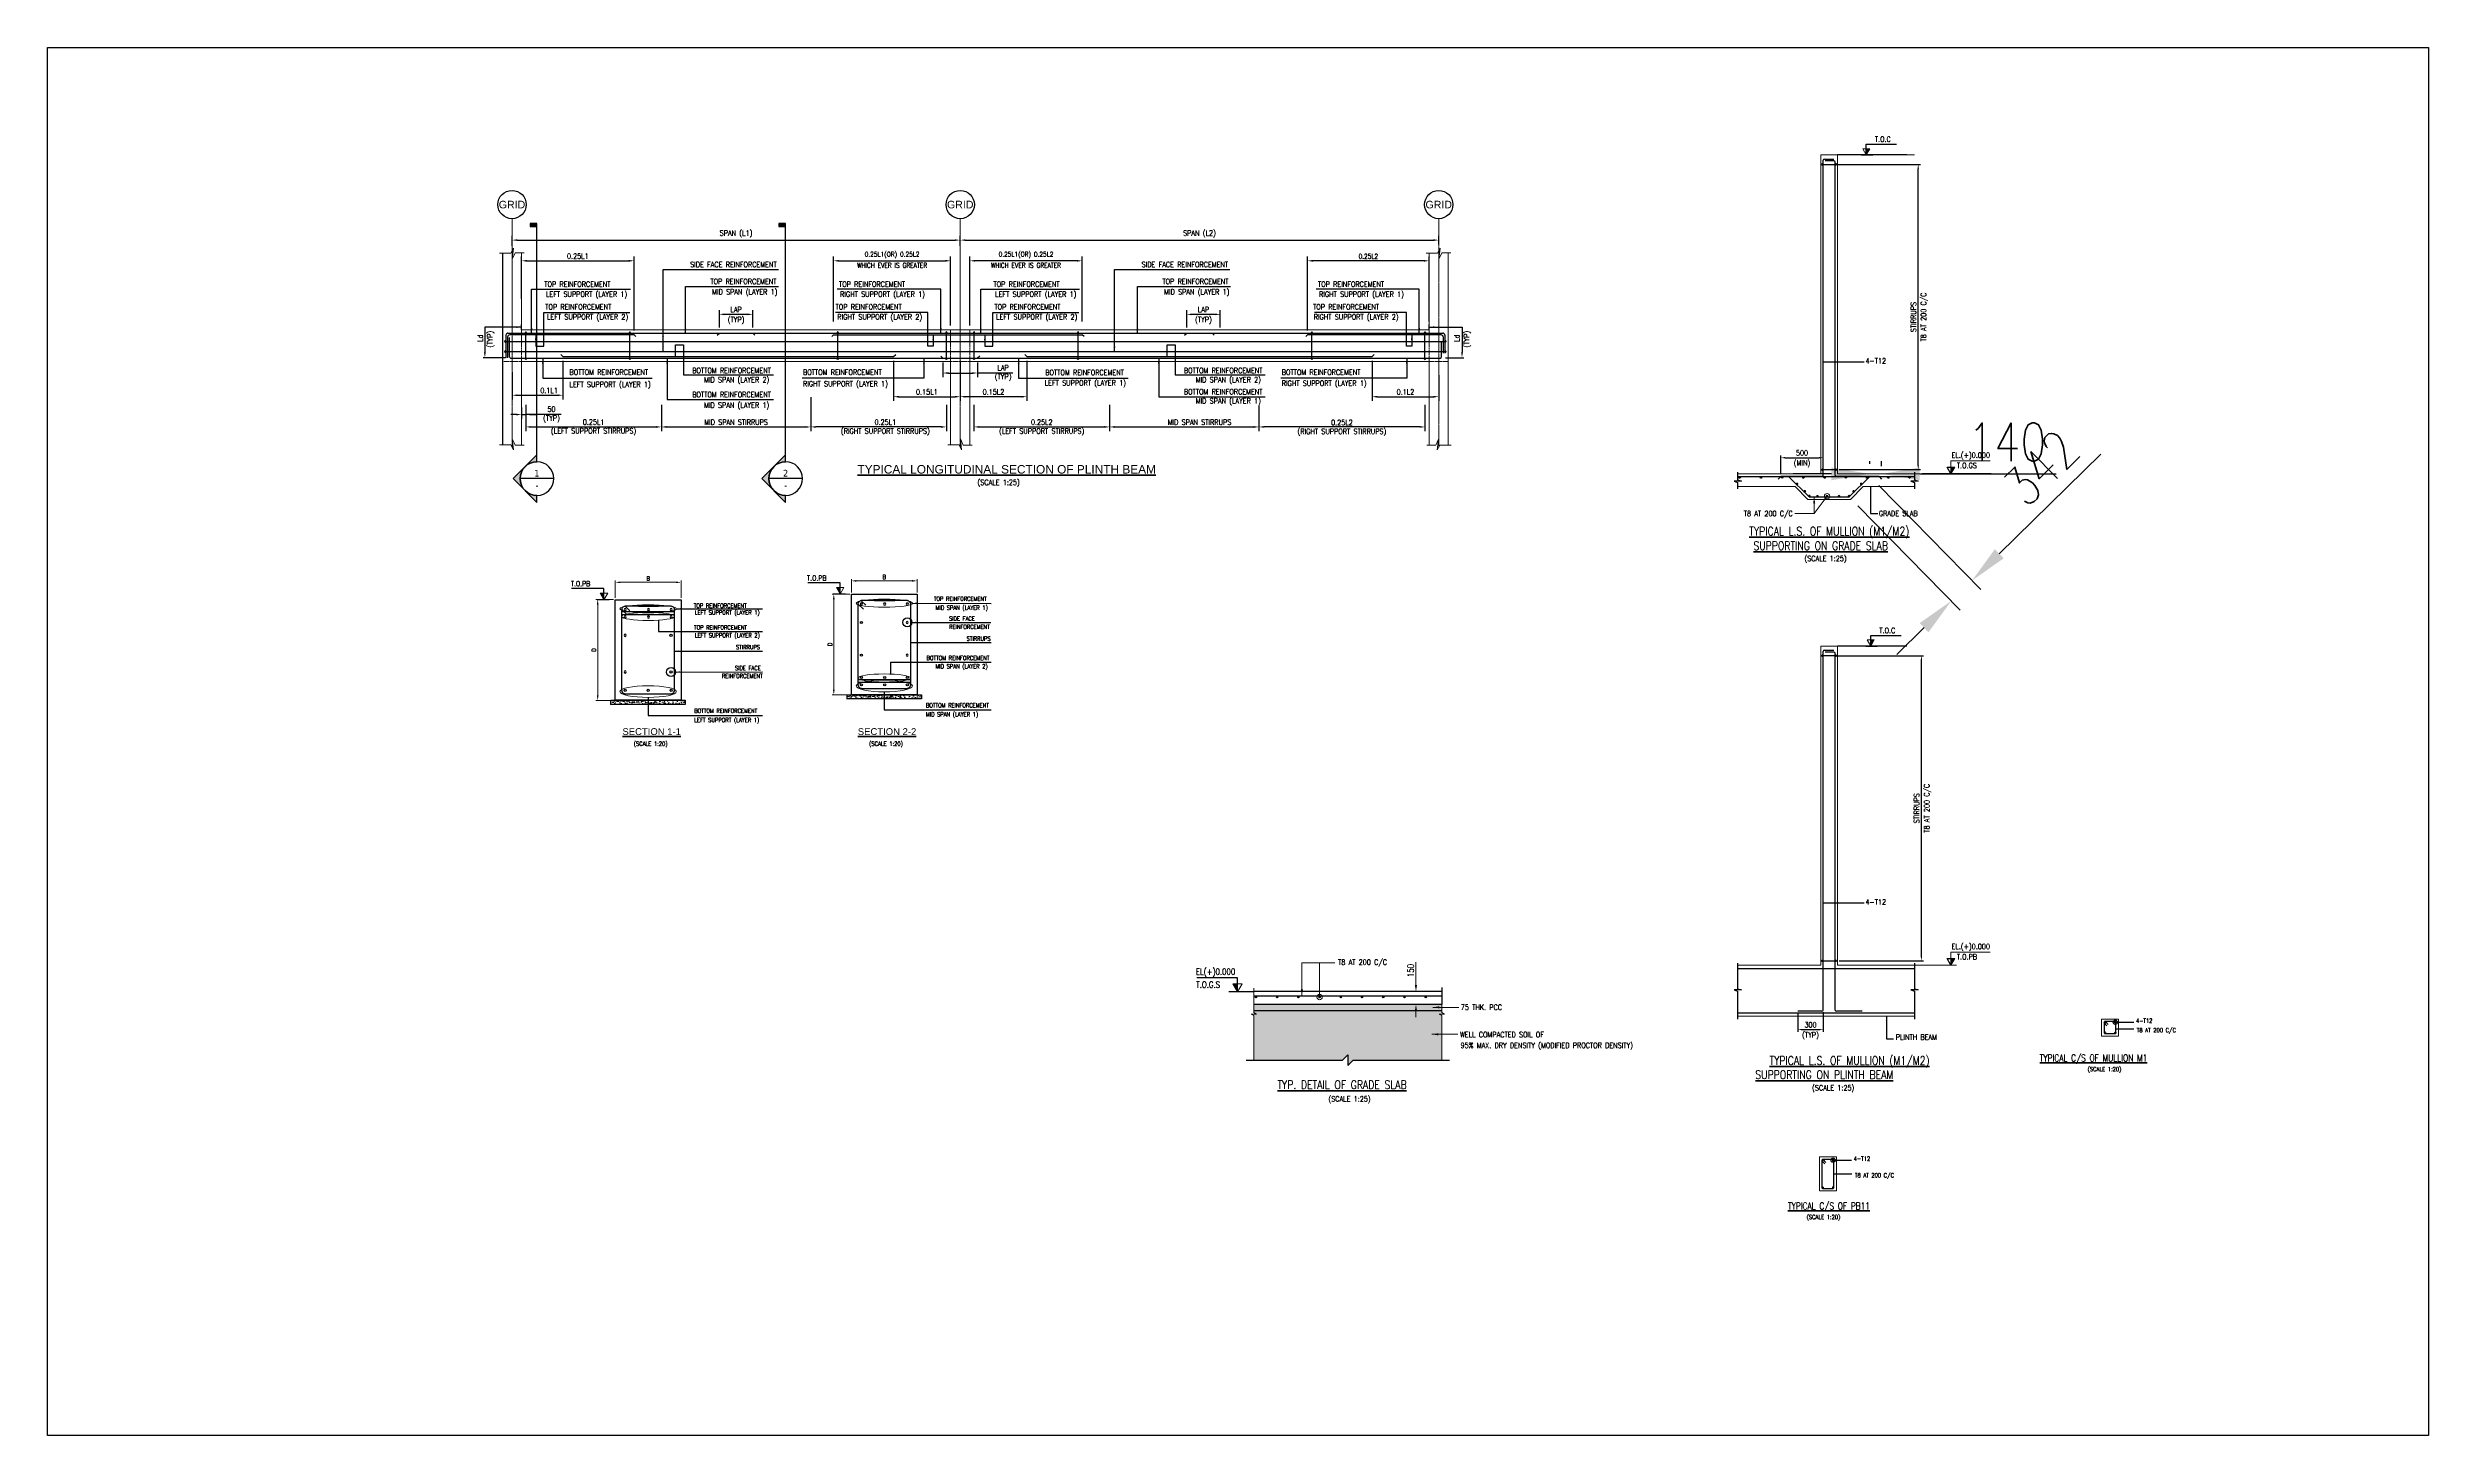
# Model space of a CAD drawing. Header units: millimetres. Extents: x -569190 to 711171, y 227905 to 729063.
# Drawn here: x 69087 to 97128, y 308772 to 325115 of the extents above; entities that cross this region are included whole.
import ezdxf
from ezdxf.enums import TextEntityAlignment as Align

# ---------------------------------------------------------------- set-up
doc = ezdxf.new("R2010")
doc.units = ezdxf.units.MM
doc.header["$LTSCALE"] = 15
doc.linetypes.add('CENTER', pattern=[2, 1.25, -0.25, 0.25, -0.25])
doc.linetypes.add('HIDDEN', pattern=[0.375, 0.25, -0.125])
for name, color, linetype in [('2C', 1, 'Continuous'), ('Beam', 1, 'Continuous'), ('DETAIL-2', 1, 'Continuous'), ('HATCH', 8, 'Continuous'), ('S-ANNO-HATS', 252, 'Continuous'), ('S-ANNO-SYMB', 3, 'Continuous'), ('S-ANNO-TEXT-T250', 3, 'Continuous'), ('S-CON1', 8, 'Continuous'), ('S-REIN-CON4', 4, 'Continuous'), ('SS-ANNO-DIMS', 1, 'Continuous'), ('STSE-LSSL-LINE-CONT-N', 1, 'Continuous'), ('STSR-REIN-RANGE-XXXX-N', 8, 'Continuous')]:
    doc.layers.add(name, color=color, linetype=linetype)
for name, color, linetype, lineweight in [('4C', 2, 'Continuous', 0), ('A_HATCH', 8, 'Continuous', 15), ('S-ANNO-LEAD', 1, 'Continuous', 20), ('S-Anno-Text', 3, 'Continuous', 30), ('S-ANNO-TEXT-T300', 3, 'Continuous', 30), ('S-ANNO-TEXT-T400', 4, 'Continuous', 40), ('S-COLS-CON2', 1, 'Continuous', 20), ('S-Elev-04CL', 4, 'Continuous', 30), ('S-FOUN-CON2', 1, 'Continuous', 20), ('S-GRID', 8, 'CENTER', 9), ('S-GRID-DIMS-400', 1, 'Continuous', 9), ('S-PLAN-CON2', 1, 'Continuous', 20), ('S-REIN-CON3', 3, 'Continuous', 30), ('S-SECT-CON4', 4, 'Continuous', 40), ('S-SLAB-HID1', 8, 'HIDDEN', 9), ('S_DIM', 1, 'Continuous', 20), ('S_OUTER THIN LINES', 5, 'Continuous', 13), ('S_SOLID HATCH', 253, 'Continuous', 15)]:
    doc.layers.add(name, color=color, linetype=linetype, lineweight=lineweight)
doc.styles.add('ARIAL', font='arial.ttf')
doc.styles.add('Romans', font='romans.shx', dxfattribs={"width": 0.8})
doc.styles.add('ROMANS-TITLE', font='ROMANS.shx', dxfattribs={"width": 0.8})
doc.styles.add('T250-SCALE1', font='romans.shx', dxfattribs={"width": 0.8})
doc.styles.add('T300-SCALE1', font='romans.shx', dxfattribs={"width": 0.8, "height": 3})
doc.styles.add('Tahoma', font='tahoma.ttf')
doc.dimstyles.new('Addhar_75', dxfattribs={"dimscale": 75, "dimtxt": 2.5, "dimasz": 3, "dimexe": 3, "dimexo": 3, "dimgap": 1, "dimtad": 1, "dimdec": 0, "dimzin": 1, "dimdsep": 46, "dimtxsty": 'Romans', "dimcen": -3, "dimdle": 1, "dimclrd": 8, "dimclre": 8, "dimclrt": 3, "dimadec": 0, "dimazin": 0, "dimtfac": 1, "dimtdec": 0, "dimtofl": 0, "dimtmove": 0, "dimatfit": 3, "dimfxl": 1, "dimtvp": 2, "dimtolj": 1, "dimtzin": 0, "dimarcsym": 0})
doc.dimstyles.new('LEADER-SCALE1', dxfattribs={"dimtxt": 3, "dimasz": 2, "dimexe": 1, "dimexo": 1, "dimgap": 1, "dimtad": 1, "dimdec": 0, "dimzin": 1, "dimdsep": 46, "dimtxsty": 'T250-SCALE1', "dimcen": -3, "dimdle": 1, "dimclrt": 3, "dimadec": 0, "dimazin": 0, "dimtfac": 1, "dimtdec": 0, "dimtofl": 0, "dimtmove": 0, "dimatfit": 3, "dimfxl": 1, "dimtvp": 2, "dimtolj": 1, "dimtzin": 0, "dimarcsym": 0})
doc.dimstyles.new('MRF_150', dxfattribs={"dimscale": 150, "dimtxt": 3, "dimasz": 3, "dimexe": 1, "dimexo": 1, "dimgap": 1, "dimtad": 1, "dimdec": 0, "dimzin": 1, "dimdsep": 46, "dimtxsty": 'Romans', "dimcen": -3, "dimdle": 1, "dimclrd": 256, "dimclre": 256, "dimclrt": 3, "dimadec": 0, "dimazin": 0, "dimtfac": 1, "dimtdec": 0, "dimtofl": 0, "dimtmove": 0, "dimatfit": 3, "dimfxl": 1, "dimtvp": 2, "dimtolj": 1, "dimtzin": 0, "dimlwd": -1, "dimlwe": -1, "dimarcsym": 0})
doc.dimstyles.new('MRF_50', dxfattribs={"dimscale": 50, "dimtxt": 3, "dimasz": 3, "dimexe": 1, "dimexo": 1, "dimgap": 1, "dimtad": 1, "dimdec": 0, "dimzin": 1, "dimdsep": 46, "dimtxsty": 'Romans', "dimcen": -3, "dimdle": 1, "dimclrd": 256, "dimclre": 256, "dimclrt": 3, "dimadec": 0, "dimazin": 0, "dimtfac": 1, "dimtdec": 0, "dimtofl": 0, "dimtmove": 0, "dimatfit": 3, "dimfxl": 1, "dimtvp": 2, "dimtolj": 1, "dimtzin": 0, "dimlwd": -1, "dimlwe": -1, "dimarcsym": 0})
doc.dimstyles.new('SCALE-50', dxfattribs={"dimscale": 50, "dimtxt": 2.5, "dimasz": 2, "dimexe": 1, "dimexo": 1, "dimgap": 1, "dimtad": 1, "dimdec": 0, "dimzin": 1, "dimdsep": 46, "dimtxsty": 'Romans', "dimblk": 'OBLIQUE', "dimcen": -3, "dimdle": 1, "dimclrd": 256, "dimclre": 256, "dimclrt": 3, "dimadec": 0, "dimazin": 0, "dimtfac": 1, "dimtdec": 0, "dimtmove": 0, "dimatfit": 3, "dimfxl": 1, "dimtvp": 2, "dimtolj": 1, "dimtzin": 0, "dimarcsym": 2})

# ---------------------------------------------------------------- blocks, each defined once
blk = doc.blocks.new('*D125')
at = {"layer": 'SS-ANNO-DIMS', "color": 1, "lineweight": -2, "transparency": 16777216}
for p, q in [((77000, 321817), (77000, 322024)), ((77393, 321817), (77393, 322024))]:
    blk.add_line(p, q, dxfattribs=at)
at = {"layer": 'SS-ANNO-DIMS', "lineweight": -2, "transparency": 16777216}
blk.add_line((77062, 321974), (77331, 321974), dxfattribs=at)
at = {"layer": 'SS-ANNO-DIMS', "transparency": 16777216}
for points in [[(77062, 321984), (77062, 321963), (77000, 321974)], [(77331, 321984), (77331, 321963), (77393, 321974)]]:
    blk.add_solid(points, dxfattribs=at)
at = {"layer": 'SS-ANNO-DIMS', "color": 3, "transparency": 16777216, "char_height": 62.5, "attachment_point": 5, "style": 'Romans'}
for s, insert in [('\\A1;(TYP)', (77196, 321901)), ('\\A1;LAP', (77196, 322030))]:
    blk.add_mtext(s, dxfattribs=dict(at, insert=insert))
blk = doc.blocks.new('*D126')
at = {"layer": 'SS-ANNO-DIMS', "color": 1, "lineweight": -2, "transparency": 16777216}
for p, q in [((75157, 321427), (75157, 320971)), ((74557, 321296), (74557, 320971))]:
    blk.add_line(p, q, dxfattribs=at)
at = {"layer": 'SS-ANNO-DIMS', "lineweight": -2, "transparency": 16777216}
blk.add_line((74619, 321021), (75094, 321021), dxfattribs=at)
at = {"layer": 'SS-ANNO-DIMS', "transparency": 16777216}
for points in [[(74619, 321031), (74619, 321011), (74557, 321021)], [(75094, 321031), (75094, 321011), (75157, 321021)]]:
    blk.add_solid(points, dxfattribs=at)
at = {"layer": 'SS-ANNO-DIMS', "color": 3, "transparency": 16777216, "insert": (74993, 321077), "char_height": 62.5, "attachment_point": 5, "style": 'Romans'}
blk.add_mtext('\\A1;0.1L1', dxfattribs=at)
blk = doc.blocks.new('*D127')
at = {"layer": 'SS-ANNO-DIMS', "color": 1, "lineweight": -2, "transparency": 16777216}
for p, q in [((78344, 321889), (78344, 322654)), ((79723, 321842), (79723, 322654))]:
    blk.add_line(p, q, dxfattribs=at)
at = {"layer": 'SS-ANNO-DIMS', "lineweight": -2, "transparency": 16777216}
blk.add_line((78406, 322604), (79661, 322604), dxfattribs=at)
at = {"layer": 'SS-ANNO-DIMS', "transparency": 16777216}
for points in [[(78406, 322615), (78406, 322594), (78344, 322604)], [(79661, 322615), (79661, 322594), (79723, 322604)]]:
    blk.add_solid(points, dxfattribs=at)
at = {"layer": 'SS-ANNO-DIMS', "color": 3, "transparency": 16777216, "char_height": 62.5, "attachment_point": 5, "style": 'Romans'}
for s, insert in [('\\A1;{\\H0.9x;WHICH EVER IS GREATER}}', (79034, 322551)), ('\\A1;{\\H0.9x;0.25L1(OR) 0.25L2', (79034, 322672))]:
    blk.add_mtext(s, dxfattribs=dict(at, insert=insert))
blk = doc.blocks.new('*D150')
at = {"layer": 'SS-ANNO-DIMS', "color": 1, "lineweight": -2, "transparency": 16777216}
for p, q in [((74669, 322155), (74669, 322654)), ((75994, 321782), (75994, 322654))]:
    blk.add_line(p, q, dxfattribs=at)
at = {"layer": 'SS-ANNO-DIMS', "lineweight": -2, "transparency": 16777216}
blk.add_line((74732, 322604), (75932, 322604), dxfattribs=at)
at = {"layer": 'SS-ANNO-DIMS', "transparency": 16777216}
for points in [[(74732, 322615), (74732, 322594), (74669, 322604)], [(75932, 322615), (75932, 322594), (75994, 322604)]]:
    blk.add_solid(points, dxfattribs=at)
at = {"layer": 'SS-ANNO-DIMS', "color": 3, "transparency": 16777216, "insert": (75332, 322660), "char_height": 62.5, "attachment_point": 5, "style": 'Romans'}
blk.add_mtext('\\A1;0.25L1', dxfattribs=at)
blk = doc.blocks.new('A$C6B4B2352')
at = {"layer": 'S-ANNO-HATS'}
h = blk.add_hatch(color=6, dxfattribs=at)
h.dxf.hatch_style = 1
edge = h.paths.add_edge_path()
edge.add_arc((-7.5, 0), 7.5, 0, 360)
at = {"layer": 'S-REIN-CON4'}
blk.add_circle((-7.5, 0), 7.5, dxfattribs=at)
blk = doc.blocks.new('*D128')
at = {"layer": 'SS-ANNO-DIMS', "color": 1, "lineweight": -2, "transparency": 16777216}
for p, q in [((74557, 322781), (74557, 322898)), ((79836, 322793), (79836, 322898))]:
    blk.add_line(p, q, dxfattribs=at)
at = {"layer": 'SS-ANNO-DIMS', "lineweight": -2, "transparency": 16777216}
blk.add_line((74619, 322848), (79773, 322848), dxfattribs=at)
at = {"layer": 'SS-ANNO-DIMS', "transparency": 16777216}
for points in [[(74619, 322858), (74619, 322838), (74557, 322848)], [(79773, 322858), (79773, 322838), (79836, 322848)]]:
    blk.add_solid(points, dxfattribs=at)
at = {"layer": 'SS-ANNO-DIMS', "color": 3, "transparency": 16777216, "insert": (77196, 322921), "char_height": 62.5, "attachment_point": 5, "style": 'Romans'}
blk.add_mtext('\\A1;SPAN (L1)', dxfattribs=at)
blk = doc.blocks.new('*D129')
at = {"layer": 'SS-ANNO-DIMS', "color": 1, "lineweight": -2, "transparency": 16777216}
for p, q in [((79836, 322781), (79836, 322898)), ((85472, 322795), (85472, 322898))]:
    blk.add_line(p, q, dxfattribs=at)
at = {"layer": 'SS-ANNO-DIMS', "lineweight": -2, "transparency": 16777216}
blk.add_line((79898, 322848), (85410, 322848), dxfattribs=at)
at = {"layer": 'SS-ANNO-DIMS', "transparency": 16777216}
for points in [[(79898, 322858), (79898, 322838), (79836, 322848)], [(85410, 322858), (85410, 322838), (85472, 322848)]]:
    blk.add_solid(points, dxfattribs=at)
at = {"layer": 'SS-ANNO-DIMS', "color": 3, "transparency": 16777216, "insert": (82654, 322921), "char_height": 62.5, "attachment_point": 5, "style": 'Romans'}
blk.add_mtext('\\A1;SPAN (L2)', dxfattribs=at)
blk = doc.blocks.new('*D130')
at = {"layer": 'SS-ANNO-DIMS', "color": 1, "lineweight": -2, "transparency": 16777216}
for p, q in [((79948, 321842), (79948, 322654)), ((81273, 321889), (81273, 322654))]:
    blk.add_line(p, q, dxfattribs=at)
at = {"layer": 'SS-ANNO-DIMS', "lineweight": -2, "transparency": 16777216}
blk.add_line((81211, 322604), (80011, 322604), dxfattribs=at)
at = {"layer": 'SS-ANNO-DIMS', "transparency": 16777216}
for points in [[(80011, 322615), (80011, 322594), (79948, 322604)], [(81211, 322615), (81211, 322594), (81273, 322604)]]:
    blk.add_solid(points, dxfattribs=at)
at = {"layer": 'SS-ANNO-DIMS', "color": 3, "transparency": 16777216, "char_height": 62.5, "attachment_point": 5, "style": 'Romans'}
for s, insert in [('\\A1;{\\H0.9x;WHICH EVER IS GREATER}}', (80611, 322551)), ('\\A1;{\\H0.9x;0.25L1(OR) 0.25L2', (80611, 322672))]:
    blk.add_mtext(s, dxfattribs=dict(at, insert=insert))
blk = doc.blocks.new('*D131')
at = {"layer": 'SS-ANNO-DIMS', "color": 1, "lineweight": -2, "transparency": 16777216}
for p, q in [((82504, 321817), (82504, 322024)), ((82898, 321817), (82898, 322024))]:
    blk.add_line(p, q, dxfattribs=at)
at = {"layer": 'SS-ANNO-DIMS', "lineweight": -2, "transparency": 16777216}
blk.add_line((82567, 321974), (82835, 321974), dxfattribs=at)
at = {"layer": 'SS-ANNO-DIMS', "transparency": 16777216}
for points in [[(82567, 321984), (82567, 321963), (82504, 321974)], [(82835, 321984), (82835, 321963), (82898, 321974)]]:
    blk.add_solid(points, dxfattribs=at)
at = {"layer": 'SS-ANNO-DIMS', "color": 3, "transparency": 16777216, "char_height": 62.5, "attachment_point": 5, "style": 'Romans'}
for s, insert in [('\\A1;(TYP)', (82701, 321901)), ('\\A1;LAP', (82701, 322030))]:
    blk.add_mtext(s, dxfattribs=dict(at, insert=insert))
blk = doc.blocks.new('*D132')
at = {"layer": 'SS-ANNO-DIMS', "color": 1, "lineweight": -2, "transparency": 16777216}
for p, q in [((83927, 321782), (83927, 322654)), ((85360, 321889), (85360, 322654))]:
    blk.add_line(p, q, dxfattribs=at)
at = {"layer": 'SS-ANNO-DIMS', "lineweight": -2, "transparency": 16777216}
blk.add_line((85297, 322604), (83990, 322604), dxfattribs=at)
at = {"layer": 'SS-ANNO-DIMS', "transparency": 16777216}
for points in [[(83990, 322615), (83990, 322594), (83927, 322604)], [(85297, 322615), (85297, 322594), (85360, 322604)]]:
    blk.add_solid(points, dxfattribs=at)
at = {"layer": 'SS-ANNO-DIMS', "color": 3, "transparency": 16777216, "char_height": 62.5, "attachment_point": 5, "style": 'Romans'}
for s, insert in [('\\A1;{\\H0.9x;0.25L2', (84643, 322657)), ('\\A1;}', (84643, 322548))]:
    blk.add_mtext(s, dxfattribs=dict(at, insert=insert))
blk = doc.blocks.new('*D133')
at = {"layer": 'SS-ANNO-DIMS', "color": 1, "lineweight": -2, "transparency": 16777216}
for p, q in [((79051, 321427), (79051, 320954)), ((79836, 321427), (79836, 320954))]:
    blk.add_line(p, q, dxfattribs=at)
at = {"layer": 'SS-ANNO-DIMS', "lineweight": -2, "transparency": 16777216}
blk.add_line((79113, 321004), (79773, 321004), dxfattribs=at)
at = {"layer": 'SS-ANNO-DIMS', "transparency": 16777216}
for points in [[(79113, 321014), (79113, 320993), (79051, 321004)], [(79773, 321014), (79773, 320993), (79836, 321004)]]:
    blk.add_solid(points, dxfattribs=at)
at = {"layer": 'SS-ANNO-DIMS', "color": 3, "transparency": 16777216, "insert": (79443, 321060), "char_height": 62.5, "attachment_point": 5, "style": 'Romans'}
blk.add_mtext('\\A1;0.15L1', dxfattribs=at)
blk = doc.blocks.new('*D134')
at = {"layer": 'SS-ANNO-DIMS', "color": 1, "lineweight": -2, "transparency": 16777216}
for p, q in [((79836, 321427), (79836, 320954)), ((80621, 321427), (80621, 320954))]:
    blk.add_line(p, q, dxfattribs=at)
at = {"layer": 'SS-ANNO-DIMS', "lineweight": -2, "transparency": 16777216}
blk.add_line((80558, 321004), (79898, 321004), dxfattribs=at)
at = {"layer": 'SS-ANNO-DIMS', "transparency": 16777216}
for points in [[(79898, 321014), (79898, 320993), (79836, 321004)], [(80558, 321014), (80558, 320993), (80621, 321004)]]:
    blk.add_solid(points, dxfattribs=at)
at = {"layer": 'SS-ANNO-DIMS', "color": 3, "transparency": 16777216, "insert": (80228, 321060), "char_height": 62.5, "attachment_point": 5, "style": 'Romans'}
blk.add_mtext('\\A1;0.15L2', dxfattribs=at)
blk = doc.blocks.new('*D135')
at = {"layer": 'SS-ANNO-DIMS', "color": 1, "lineweight": -2, "transparency": 16777216}
for p, q in [((84687, 321427), (84687, 320954)), ((85472, 321259), (85472, 320954))]:
    blk.add_line(p, q, dxfattribs=at)
at = {"layer": 'SS-ANNO-DIMS', "lineweight": -2, "transparency": 16777216}
blk.add_line((84750, 321004), (85410, 321004), dxfattribs=at)
at = {"layer": 'SS-ANNO-DIMS', "transparency": 16777216}
for points in [[(84750, 321014), (84750, 320993), (84687, 321004)], [(85410, 321014), (85410, 320993), (85472, 321004)]]:
    blk.add_solid(points, dxfattribs=at)
at = {"layer": 'SS-ANNO-DIMS', "color": 3, "transparency": 16777216, "insert": (85080, 321060), "char_height": 62.5, "attachment_point": 5, "style": 'Romans'}
blk.add_mtext('\\A1;0.1L2', dxfattribs=at)
blk = doc.blocks.new('*D136')
at = {"layer": 'SS-ANNO-DIMS', "color": 1, "lineweight": -2, "transparency": 16777216}
for p, q in [((79632, 321407), (79632, 321233)), ((80040, 321407), (80040, 321233))]:
    blk.add_line(p, q, dxfattribs=at)
at = {"layer": 'SS-ANNO-DIMS', "lineweight": -2, "transparency": 16777216}
for p, q in [((79694, 321283), (79978, 321283)), ((80456, 321283), (80040, 321283))]:
    blk.add_line(p, q, dxfattribs=at)
at = {"layer": 'SS-ANNO-DIMS', "transparency": 16777216}
for points in [[(79694, 321293), (79694, 321272), (79632, 321283)], [(79978, 321293), (79978, 321272), (80040, 321283)]]:
    blk.add_solid(points, dxfattribs=at)
at = {"layer": 'SS-ANNO-DIMS', "color": 3, "transparency": 16777216, "insert": (80341, 321283), "char_height": 62.5, "attachment_point": 5, "style": 'Romans'}
blk.add_mtext('\\A1;LAP\\P(TYP)', dxfattribs=at)
blk = doc.blocks.new('*D137')
at = {"layer": 'SS-ANNO-DIMS', "color": 1, "lineweight": -2, "transparency": 16777216}
for p, q in [((74719, 320909), (74719, 320598)), ((76316, 320896), (76316, 320598))]:
    blk.add_line(p, q, dxfattribs=at)
at = {"layer": 'SS-ANNO-DIMS', "lineweight": -2, "transparency": 16777216}
blk.add_line((74782, 320648), (76254, 320648), dxfattribs=at)
at = {"layer": 'SS-ANNO-DIMS', "transparency": 16777216}
for points in [[(74782, 320658), (74782, 320637), (74719, 320648)], [(76254, 320658), (76254, 320637), (76316, 320648)]]:
    blk.add_solid(points, dxfattribs=at)
at = {"layer": 'SS-ANNO-DIMS', "color": 3, "transparency": 16777216, "insert": (75518, 320643), "char_height": 62.5, "attachment_point": 5, "style": 'Romans'}
blk.add_mtext('\\A1;0.25L1 \\P(LEFT SUPPORT STIRRUPS)', dxfattribs=at)
blk = doc.blocks.new('*D138')
at = {"layer": 'SS-ANNO-DIMS', "color": 1, "lineweight": -2, "transparency": 16777216}
for p, q in [((76316, 320909), (76316, 320598)), ((78076, 321000), (78076, 320598))]:
    blk.add_line(p, q, dxfattribs=at)
at = {"layer": 'SS-ANNO-DIMS', "lineweight": -2, "transparency": 16777216}
blk.add_line((76379, 320648), (78014, 320648), dxfattribs=at)
at = {"layer": 'SS-ANNO-DIMS', "transparency": 16777216}
for points in [[(76379, 320658), (76379, 320637), (76316, 320648)], [(78014, 320658), (78014, 320637), (78076, 320648)]]:
    blk.add_solid(points, dxfattribs=at)
at = {"layer": 'SS-ANNO-DIMS', "color": 3, "transparency": 16777216, "insert": (77196, 320704), "char_height": 62.5, "attachment_point": 5, "style": 'Romans'}
blk.add_mtext('\\A1;MID SPAN STIRRUPS', dxfattribs=at)
blk = doc.blocks.new('*D139')
at = {"layer": 'SS-ANNO-DIMS', "color": 1, "lineweight": -2, "transparency": 16777216}
for p, q in [((78076, 321000), (78076, 320598)), ((79673, 320909), (79673, 320598))]:
    blk.add_line(p, q, dxfattribs=at)
at = {"layer": 'SS-ANNO-DIMS', "lineweight": -2, "transparency": 16777216}
blk.add_line((79611, 320648), (78139, 320648), dxfattribs=at)
at = {"layer": 'SS-ANNO-DIMS', "transparency": 16777216}
for points in [[(78139, 320658), (78139, 320637), (78076, 320648)], [(79611, 320658), (79611, 320637), (79673, 320648)]]:
    blk.add_solid(points, dxfattribs=at)
at = {"layer": 'SS-ANNO-DIMS', "color": 3, "transparency": 16777216, "insert": (78954, 320641), "char_height": 62.5, "attachment_point": 5, "style": 'Romans'}
blk.add_mtext('\\A1;0.25L1 \\P(RIGHT SUPPORT STIRRUPS)', dxfattribs=at)
blk = doc.blocks.new('*D140')
at = {"layer": 'SS-ANNO-DIMS', "color": 1, "lineweight": -2, "transparency": 16777216}
for p, q in [((79998, 320909), (79998, 320598)), ((81596, 320891), (81596, 320598))]:
    blk.add_line(p, q, dxfattribs=at)
at = {"layer": 'SS-ANNO-DIMS', "lineweight": -2, "transparency": 16777216}
blk.add_line((80061, 320648), (81533, 320648), dxfattribs=at)
at = {"layer": 'SS-ANNO-DIMS', "transparency": 16777216}
for points in [[(80061, 320658), (80061, 320637), (79998, 320648)], [(81533, 320658), (81533, 320637), (81596, 320648)]]:
    blk.add_solid(points, dxfattribs=at)
at = {"layer": 'SS-ANNO-DIMS', "color": 3, "transparency": 16777216, "insert": (80796, 320641), "char_height": 62.5, "attachment_point": 5, "style": 'Romans'}
blk.add_mtext('\\A1;0.25L2 \\P(LEFT SUPPORT STIRRUPS)', dxfattribs=at)
blk = doc.blocks.new('*D141')
at = {"layer": 'SS-ANNO-DIMS', "color": 1, "lineweight": -2, "transparency": 16777216}
for p, q in [((81596, 320907), (81596, 320598)), ((83355, 320899), (83355, 320598))]:
    blk.add_line(p, q, dxfattribs=at)
at = {"layer": 'SS-ANNO-DIMS', "lineweight": -2, "transparency": 16777216}
blk.add_line((81658, 320648), (83293, 320648), dxfattribs=at)
at = {"layer": 'SS-ANNO-DIMS', "transparency": 16777216}
for points in [[(81658, 320658), (81658, 320637), (81596, 320648)], [(83293, 320658), (83293, 320637), (83355, 320648)]]:
    blk.add_solid(points, dxfattribs=at)
at = {"layer": 'SS-ANNO-DIMS', "color": 3, "transparency": 16777216, "insert": (82654, 320704), "char_height": 62.5, "attachment_point": 5, "style": 'Romans'}
blk.add_mtext('\\A1;MID SPAN STIRRUPS', dxfattribs=at)
blk = doc.blocks.new('*D142')
at = {"layer": 'SS-ANNO-DIMS', "color": 1, "lineweight": -2, "transparency": 16777216}
for p, q in [((83355, 320889), (83355, 320598)), ((85310, 320909), (85310, 320598))]:
    blk.add_line(p, q, dxfattribs=at)
at = {"layer": 'SS-ANNO-DIMS', "lineweight": -2, "transparency": 16777216}
blk.add_line((85247, 320648), (83418, 320648), dxfattribs=at)
at = {"layer": 'SS-ANNO-DIMS', "transparency": 16777216}
for points in [[(83418, 320658), (83418, 320637), (83355, 320648)], [(85247, 320658), (85247, 320637), (85310, 320648)]]:
    blk.add_solid(points, dxfattribs=at)
at = {"layer": 'SS-ANNO-DIMS', "color": 3, "transparency": 16777216, "insert": (84332, 320637), "char_height": 62.5, "attachment_point": 5, "style": 'Romans'}
blk.add_mtext('\\A1;0.25L2 \\P(RIGHT SUPPORT STIRRUPS)', dxfattribs=at)
blk = doc.blocks.new('*D143')
at = {"layer": 'SS-ANNO-DIMS', "color": 1, "lineweight": -2, "transparency": 16777216}
for p, q in [((74669, 320875), (74669, 320744)), ((74719, 320909), (74719, 320744))]:
    blk.add_line(p, q, dxfattribs=at)
at = {"layer": 'SS-ANNO-DIMS', "lineweight": -2, "transparency": 16777216}
for p, q in [((74607, 320794), (74544, 320794)), ((74669, 320794), (74719, 320794)), ((74669, 320794), (74719, 320794)), ((75137, 320794), (74719, 320794)), ((74782, 320794), (74844, 320794))]:
    blk.add_line(p, q, dxfattribs=at)
at = {"layer": 'SS-ANNO-DIMS', "transparency": 16777216}
for points in [[(74607, 320804), (74607, 320783), (74669, 320794)], [(74782, 320804), (74782, 320783), (74719, 320794)]]:
    blk.add_solid(points, dxfattribs=at)
at = {"layer": 'SS-ANNO-DIMS', "color": 3, "transparency": 16777216, "insert": (75022, 320794), "char_height": 62.5, "attachment_point": 5, "style": 'Romans'}
blk.add_mtext('\\A1;50\\P(TYP)', dxfattribs=at)
blk = doc.blocks.new('*U122')
blk.add_hatch(color=1).paths.add_polyline_path([(0.125, 4.733), (0.125, 4.677), (0, 4.677), (0, 4.733)])
h = blk.add_hatch(color=1)
edge = h.paths.add_edge_path()
edge.add_line((0, 0.312), (0, 0.442))
edge.add_line((0, 0.442), (0.442, 0))
edge.add_line((0.442, 0), (0, -0.442))
edge.add_line((0, -0.442), (0, -0.313))
edge.add_arc((0, 0), 0.312, 270, 450)
at = {"color": 1}
for p, q in [((0, 0.312), (0, 4.733)), ((-0.313, 0), (0.312, 0))]:
    blk.add_line(p, q, dxfattribs=at)
blk.add_lwpolyline([(0.125, 4.733), (0.125, 4.677), (0, 4.677), (0, 4.733)], close=True, dxfattribs=at)
blk.add_lwpolyline([(0, 0.312), (0, 0.442), (0.442, 0), (0, -0.442), (0, -0.313, 1)], format="xyb", close=True, dxfattribs=at)
blk.add_circle((0, 0), 0.312, dxfattribs=at)
at = {"style": 'Tahoma', "flags": 8}
blk.add_attdef('VIEWNUMBER', text='', height=0.125, dxfattribs=at).set_placement((0, 0), align=Align.BOTTOM_CENTER)
blk.add_attdef('SHEETNUMBER', text='', height=0.125, dxfattribs=at).set_placement((0, -0.063), align=Align.TOP_CENTER)
blk = doc.blocks.new('*U123')
blk.add_hatch(color=1).paths.add_polyline_path([(0.125, 4.733), (0.125, 4.677), (0, 4.677), (0, 4.733)])
h = blk.add_hatch(color=1)
edge = h.paths.add_edge_path()
edge.add_line((0, 0.312), (0, 0.442))
edge.add_line((0, 0.442), (0.442, 0))
edge.add_line((0.442, 0), (0, -0.442))
edge.add_line((0, -0.442), (0, -0.313))
edge.add_arc((0, 0), 0.312, 270, 450)
at = {"color": 1}
for p, q in [((0, 0.312), (0, 4.733)), ((-0.313, 0), (0.312, 0))]:
    blk.add_line(p, q, dxfattribs=at)
blk.add_lwpolyline([(0.125, 4.733), (0.125, 4.677), (0, 4.677), (0, 4.733)], close=True, dxfattribs=at)
blk.add_lwpolyline([(0, 0.312), (0, 0.442), (0.442, 0), (0, -0.442), (0, -0.313, 1)], format="xyb", close=True, dxfattribs=at)
blk.add_circle((0, 0), 0.312, dxfattribs=at)
at = {"style": 'Tahoma', "flags": 8}
blk.add_attdef('VIEWNUMBER', text='', height=0.125, dxfattribs=at).set_placement((0, 0), align=Align.BOTTOM_CENTER)
blk.add_attdef('SHEETNUMBER', text='', height=0.125, dxfattribs=at).set_placement((0, -0.063), align=Align.TOP_CENTER)
blk = doc.blocks.new('*D144')
at = {"layer": 'S_DIM', "transparency": 16777216}
for p, q in [((75753, 318614), (75546, 318614)), ((75566, 318554), (75566, 317488)), ((75753, 317428), (75546, 317428))]:
    blk.add_line(p, q, dxfattribs=at)
for points in [[(75556, 318554), (75576, 318554), (75566, 318614)], [(75556, 317488), (75576, 317488), (75566, 317428)]]:
    blk.add_solid(points, dxfattribs=at)
at = {"layer": 'S_DIM', "color": 3, "transparency": 16777216, "insert": (75521, 318021), "char_height": 50, "attachment_point": 5, "rotation": 90, "style": 'Romans'}
blk.add_mtext('\\A1;D', dxfattribs=at)
blk = doc.blocks.new('*D145')
at = {"layer": 'S_DIM', "transparency": 16777216}
for p, q in [((75773, 318634), (75773, 318838)), ((76548, 318634), (76548, 318838)), ((75833, 318818), (76488, 318818))]:
    blk.add_line(p, q, dxfattribs=at)
for points in [[(75833, 318828), (75833, 318808), (75773, 318818)], [(76488, 318828), (76488, 318808), (76548, 318818)]]:
    blk.add_solid(points, dxfattribs=at)
at = {"layer": 'S_DIM', "color": 3, "transparency": 16777216, "insert": (76160, 318863), "char_height": 50, "attachment_point": 5, "style": 'Romans'}
blk.add_mtext('\\A1;B', dxfattribs=at)
blk = doc.blocks.new('*D146')
at = {"layer": 'S_DIM', "transparency": 16777216}
for p, q in [((78534, 318679), (78327, 318679)), ((78347, 318619), (78347, 317554)), ((78534, 317494), (78327, 317494))]:
    blk.add_line(p, q, dxfattribs=at)
for points in [[(78337, 318619), (78357, 318619), (78347, 318679)], [(78337, 317554), (78357, 317554), (78347, 317494)]]:
    blk.add_solid(points, dxfattribs=at)
at = {"layer": 'S_DIM', "color": 3, "transparency": 16777216, "insert": (78302, 318087), "char_height": 50, "attachment_point": 5, "rotation": 90, "style": 'Romans'}
blk.add_mtext('\\A1;D', dxfattribs=at)
blk = doc.blocks.new('*D147')
at = {"layer": 'S_DIM', "transparency": 16777216}
for p, q in [((78554, 318699), (78554, 318855)), ((78614, 318835), (79269, 318835)), ((79329, 318699), (79329, 318855))]:
    blk.add_line(p, q, dxfattribs=at)
for points in [[(78614, 318845), (78614, 318825), (78554, 318835)], [(79269, 318845), (79269, 318825), (79329, 318835)]]:
    blk.add_solid(points, dxfattribs=at)
at = {"layer": 'S_DIM', "color": 3, "transparency": 16777216, "insert": (78942, 318880), "char_height": 50, "attachment_point": 5, "style": 'Romans'}
blk.add_mtext('\\A1;B', dxfattribs=at)
blk = doc.blocks.new('el1')
at = {"color": 1}
for p, q in [((0, 0), (0, 132)), ((0, 132), (381, 132))]:
    blk.add_line(p, q, dxfattribs=at)
at = {"layer": '2C'}
blk.add_line((-62, 0), (82, 0), dxfattribs=at)
at = {"layer": '4C'}
for p, q in [((0, 0), (-44, 76)), ((-44, 76), (44, 76)), ((0, 0), (44, 76))]:
    blk.add_line(p, q, dxfattribs=at)
at = {"layer": '4C', "ltscale": 0.8}
blk.add_solid([(0, 0), (0, 76), (44, 76)], dxfattribs=at)
blk = doc.blocks.new('BAR')
at = {"layer": 'S-SECT-CON4'}
for radius in [24.1, 19.1, 14.1, 9.12, 4.12]:
    blk.add_circle((0, 24), radius, dxfattribs=at)
blk = doc.blocks.new('*D148')
at = {"layer": 'S_DIM', "lineweight": -2, "transparency": 16777216}
for p, q in [((90174, 317954), (91182, 317954)), ((91157, 314410), (91157, 317904)), ((90188, 314360), (91182, 314360))]:
    blk.add_line(p, q, dxfattribs=at)
at = {"layer": 'S_DIM', "transparency": 16777216}
for points in [[(91149, 317904), (91165, 317904), (91157, 317954)], [(91149, 314410), (91165, 314410), (91157, 314360)]]:
    blk.add_solid(points, dxfattribs=at)
at = {"layer": 'S_DIM', "color": 3, "transparency": 16777216, "char_height": 62.5, "attachment_point": 5, "rotation": 90, "style": 'Romans'}
for s, insert in [('\\A1;STIRRUPS', (91101, 316157)), ('\\A1;T8 AT 200 C/C', (91230, 316157))]:
    blk.add_mtext(s, dxfattribs=dict(at, insert=insert))
blk = doc.blocks.new('*D151')
at = {"layer": 'S_DIM', "lineweight": -2, "transparency": 16777216}
for p, q in [((89701, 313741), (89701, 313526)), ((89751, 313551), (89951, 313551)), ((90001, 313756), (90001, 313526))]:
    blk.add_line(p, q, dxfattribs=at)
at = {"layer": 'S_DIM', "transparency": 16777216}
for points in [[(89751, 313559), (89751, 313542), (89701, 313551)], [(89951, 313559), (89951, 313542), (90001, 313551)]]:
    blk.add_solid(points, dxfattribs=at)
at = {"layer": 'S_DIM', "color": 3, "transparency": 16777216, "char_height": 62.5, "attachment_point": 5, "style": 'Romans'}
for s, insert in [('\\A1;(TYP)', (89851, 313478)), ('\\A1;300', (89851, 313607))]:
    blk.add_mtext(s, dxfattribs=dict(at, insert=insert))
blk = doc.blocks.new('*D149')
at = {"layer": 'S_DIM', "lineweight": -2, "transparency": 16777216}
for p, q in [((90174, 323739), (91145, 323739)), ((91120, 320195), (91120, 323689)), ((90188, 320145), (91145, 320145))]:
    blk.add_line(p, q, dxfattribs=at)
at = {"layer": 'S_DIM', "transparency": 16777216}
for points in [[(91111, 323689), (91128, 323689), (91120, 323739)], [(91111, 320195), (91128, 320195), (91120, 320145)]]:
    blk.add_solid(points, dxfattribs=at)
at = {"layer": 'S_DIM', "color": 3, "transparency": 16777216, "char_height": 62.5, "attachment_point": 5, "rotation": 90, "style": 'Romans'}
for s, insert in [('\\A1;STIRRUPS', (91063, 321942)), ('\\A1;T8 AT 200 C/C', (91192, 321942))]:
    blk.add_mtext(s, dxfattribs=dict(at, insert=insert))
blk = doc.blocks.new('*D152')
at = {"layer": 'S_DIM', "lineweight": -2, "transparency": 16777216}
for p, q in [((89501, 320090), (89501, 320310)), ((89551, 320285), (89951, 320285)), ((90001, 320233), (90001, 320310))]:
    blk.add_line(p, q, dxfattribs=at)
at = {"layer": 'S_DIM', "transparency": 16777216}
for points in [[(89551, 320294), (89551, 320277), (89501, 320285)], [(89951, 320294), (89951, 320277), (90001, 320285)]]:
    blk.add_solid(points, dxfattribs=at)
at = {"layer": 'S_DIM', "color": 3, "transparency": 16777216, "char_height": 62.5, "attachment_point": 5, "style": 'Romans'}
for s, insert in [('\\A1;(MIN)', (89751, 320213)), ('\\A1;500', (89751, 320342))]:
    blk.add_mtext(s, dxfattribs=dict(at, insert=insert))
blk = doc.blocks.new('*U56')
at = {"color": 1, "lineweight": 9}
for p, q in [((-2886, 0), (306, 0)), ((0, 736), (2217, 736)), ((0, 0), (0, 736))]:
    blk.add_line(p, q, dxfattribs=at)
for p, q in [((-217, 375), (217, 375)), ((0, 0), (-217, 375)), ((0, 0), (217, 375))]:
    blk.add_line(p, q)
blk.add_solid([(0, 0), (217, 375), (0, 375)])
at = {"layer": 'S-ANNO-TEXT-T300', "style": 'T300-SCALE1', "width": 0.8}
for tag, p in [('DRAWING_TITLE', (34, 1056)), ('SCALE_TEXT', (336, 471))]:
    blk.add_attdef(tag, text='', height=300, dxfattribs=at).set_placement(p, align=Align.MIDDLE_LEFT)
blk = doc.blocks.new('*D190')
at = {"layer": 'S_DIM', "transparency": 16777216}
for p, q in [((85204, 314074), (85204, 314344)), ((85483, 313999), (85179, 313999)), ((85483, 313848), (85179, 313848)), ((85204, 313773), (85204, 313698))]:
    blk.add_line(p, q, dxfattribs=at)
for points in [[(85191, 314074), (85216, 314074), (85204, 313999)], [(85191, 313773), (85216, 313773), (85204, 313848)]]:
    blk.add_solid(points, dxfattribs=at)
at = {"layer": 'S_DIM', "color": 3, "transparency": 16777216, "insert": (85141, 314246), "char_height": 75, "attachment_point": 5, "rotation": 90, "style": 'Romans'}
blk.add_mtext('\\A1;150', dxfattribs=at)
blk = doc.blocks.new('*D191')
at = {"transparency": 16777216}
for p, q in [((92074, 319155), (93269, 320329)), ((90654, 319958), (91859, 318732)), ((90409, 319718), (91615, 318492)), ((91189, 318284), (90868, 317968))]:
    blk.add_line(p, q, dxfattribs=at)
for points in [[(92022, 319208), (92127, 319101), (91754, 318839)], [(91241, 318230), (91136, 318337), (91509, 318599)]]:
    blk.add_solid(points, dxfattribs=at)
at = {"color": 3, "transparency": 16777216, "insert": (92570, 320167), "char_height": 450, "attachment_point": 5, "rotation": 44.5098, "style": 'Romans'}
blk.add_mtext('\\A1;342', dxfattribs=at)
blk = doc.blocks.new('*D192')
at = {"transparency": 16777216}
for p, q in [((90548, 320215), (90548, 320245)), ((90688, 320185), (90688, 320245)), ((90098, 320095), (89648, 320095)), ((91138, 320095), (92745, 320095))]:
    blk.add_line(p, q, dxfattribs=at)
for points in [[(90098, 320020), (90098, 320170), (90548, 320095)], [(91138, 320170), (91138, 320020), (90688, 320095)]]:
    blk.add_solid(points, dxfattribs=at)
at = {"color": 3, "transparency": 16777216, "insert": (92167, 320470), "char_height": 450, "attachment_point": 5, "style": 'Romans'}
blk.add_mtext('\\A1;140', dxfattribs=at)

msp = doc.modelspace()

# ---------------------------------------------------------------- hatches: boundary and pattern name
at = {"layer": 'A_HATCH'}
h = msp.add_hatch(dxfattribs=at)
h.set_pattern_fill('AR-SAND', color=256, scale=25, style=0)
h.set_pattern_definition([(37.5, (34760.41, 508254.29), (-1.574834, 48.170594), [0, -38, 0, -42.5, 0, -40.625]), (7.5, (34760.41, 508254.29), (44.244418, 70.553652), [0, -20.5, 0, -34.25, 0, -13.125]), (327.5, (34729.66, 508254.29), (77.8535465, 0.141476), [0, -12.5, 0, -45, 0, -58.75]), (317.5, (34729.66, 508254.29), (75.153165, 21.94189), [0, -6.25, 0, -29.5, 0, -33.75])])
h.paths.add_polyline_path([(84464.8, 313190.3), (85508.4, 313190.3), (85508.4, 313773.1), (83294.2, 313773.1), (83294.2, 313190.3), (84337.8, 313190.3), (84401.3, 313253.8), (84401.3, 313126.8)])
at = {"layer": 'HATCH', "ltscale": 500}
for points in [[(83326, 313934.2, -1), (83311, 313934.2, -1)], [(83576, 313934.2, -1), (83561, 313934.2, -1)], [(83826, 313934.2, -1), (83811, 313934.2, -1)], [(84076, 313934.2, -1), (84061, 313934.2, -1)], [(84326, 313934.2, -1), (84311, 313934.2, -1)], [(84576, 313934.2, -1), (84561, 313934.2, -1)], [(84826, 313934.2, -1), (84811, 313934.2, -1)], [(85076, 313934.2, -1), (85061, 313934.2, -1)], [(85326, 313934.2, -1), (85311, 313934.2, -1)]]:
    msp.add_hatch(color=256, dxfattribs=at).paths.add_polyline_path(points)
at = {"layer": 'S_OUTER THIN LINES'}
h = msp.add_hatch(dxfattribs=at)
h.set_pattern_fill('AR-CONC', color=256, scale=10)
h.set_pattern_definition([(50, (-511444.145, 233898.01), (71.726018, -6.2752135), [7.5, -82.5]), (355, (-511444.145, 233898.01), (-13.875133, 75.219213), [6, -66]), (100.4514, (-511438.17, 233897.486), (57.850938, 68.943954), [6.374019, -70.114211]), (46.1842, (-511444.145, 233918.01), (106.724105, -16.551901), [11.25, -123.75]), (96.6356, (-511435.25, 233916.63), (93.46627, 97.411787), [9.561029, -105.1713]), (351.1842, (-511444.14, 233918.01), (93.466195, 97.41186), [9, -99]), (21, (-511434.145, 233913.01), (59.690705, -40.261889), [7.5, -82.5]), (326, (-511434.145, 233913.01), (24.331533, 72.5150045), [6, -66]), (71.4514, (-511429.17, 233909.654), (84.022263, 32.25305), [6.374019, -70.114211]), (37.5, (-511444.145, 233898.01), (1.2159855, 33.2893854), [0, -65.2, 0, -67, 0, -66.25]), (7.5, (-511444.145, 233898.01), (26.3069537, 39.4411712), [0, -38.2, 0, -63.7, 0, -25.25]), (327.5, (-511466.445, 233898.01), (53.3822436, -2.2554872), [0, -25, 0, -78, 0, -103.5]), (317.5, (-511476.445, 233898.01), (58.318617, 10.0104982), [0, -32.5, 0, -51.8, 0, -73.5])])
h.paths.add_polyline_path([(79379.4, 317494), (78504.4, 317494), (78504.4, 317444), (79379.4, 317444)])
h = msp.add_hatch(dxfattribs=at)
h.set_pattern_fill('AR-CONC', color=256, scale=10)
h.set_pattern_definition([(50, (-514225.94, 233832.425), (71.726018, -6.2752135), [7.5, -82.5]), (355, (-514225.94, 233832.425), (-13.875133, 75.219213), [6, -66]), (100.4514, (-514219.966, 233831.9), (57.850938, 68.943954), [6.374019, -70.114211]), (46.1842, (-514225.94, 233852.425), (106.724105, -16.551901), [11.25, -123.75]), (96.6356, (-514217.05, 233851.05), (93.46627, 97.411787), [9.561029, -105.1713]), (351.1842, (-514225.94, 233852.43), (93.466195, 97.41186), [9, -99]), (21, (-514215.94, 233847.425), (59.690705, -40.261889), [7.5, -82.5]), (326, (-514215.94, 233847.425), (24.331533, 72.5150045), [6, -66]), (71.4514, (-514210.97, 233844.07), (84.022263, 32.25305), [6.374019, -70.114211]), (37.5, (-514225.943, 233832.425), (1.2159855, 33.2893854), [0, -65.2, 0, -67, 0, -66.25]), (7.5, (-514225.943, 233832.425), (26.3069537, 39.4411712), [0, -38.2, 0, -63.7, 0, -25.25]), (327.5, (-514248.243, 233832.425), (53.3822436, -2.2554872), [0, -25, 0, -78, 0, -103.5]), (317.5, (-514258.243, 233832.425), (58.318617, 10.0104982), [0, -32.5, 0, -51.8, 0, -73.5])])
h.paths.add_polyline_path([(76597.6, 317428.4), (75722.6, 317428.4), (75722.6, 317378.4), (76597.6, 317378.4)])
at = {"layer": 'S_SOLID HATCH'}
h = msp.add_hatch(dxfattribs=at)
h.set_pattern_fill('AR-CONC', color=256, scale=0.5)
h.set_pattern_definition([(50, (-373454.604, 232479.47), (91.092334, -7.969543), [9.525, -104.775]), (355, (-373454.6, 232479.47), (-17.62171, 95.528423), [7.62, -83.820292]), (100.451445, (-373447.01, 232478.81), (73.470624, 87.558876), [8.095004, -89.045122]), (46.1842, (-373454.6, 232504.87), (135.53952, -21.021164), [14.2875, -157.1625]), (96.635558, (-373443.31, 232503.12), (118.702067, 123.713062), [12.14251, -133.567804]), (351.18415, (-373454.6, 232504.87), (118.702067, 123.713062), [11.429984, -125.729866]), (21, (-373441.904, 232498.52), (75.807196, -51.132599), [9.525, -104.775]), (326, (-373441.9, 232498.52), (30.901014, 92.093983), [7.62, -83.82]), (71.451445, (-373435.59, 232494.26), (106.70821, 40.961384), [8.095004, -89.044969]), (37.5, (-373454.604, 232479.47), (1.5443016, 42.2775194), [0, -82.804, 0, -85.09, 0, -84.1375]), (7.5, (-373454.604, 232479.47), (33.4098313, 50.0902874), [0, -48.514, 0, -80.899, 0, -32.0675]), (327.5, (-373482.925, 232479.47), (67.7952976, -2.864372), [0, -31.75, 0, -99.06, 0, -131.445]), (317.5, (-373495.625, 232479.47), (74.064591, 12.7132455), [0, -41.275, 0, -65.786, 0, -93.345])])
h.paths.add_polyline_path([(85508.4, 313773.1), (85508.4, 313840.3), (83294.2, 313840.3), (83294.2, 313773.1)])
at = {"layer": 'STSR-REIN-RANGE-XXXX-N'}
for points in [[(89024.5, 320050.8, -1), (89009.5, 320050.8, -1)], [(89274.5, 320050.8, -1), (89259.5, 320050.8, -1)], [(89524.5, 320050.8, -1), (89509.5, 320050.8, -1)], [(89774.5, 320050.8, -1), (89759.5, 320050.8, -1)], [(90024.5, 320050.8, -1), (90009.5, 320050.8, -1)], [(90274.5, 320050.8, -1), (90259.5, 320050.8, -1)], [(90524.5, 320050.8, -1), (90509.5, 320050.8, -1)], [(90774.5, 320050.8, -1), (90759.5, 320050.8, -1)], [(91024.5, 320050.8, -1), (91009.5, 320050.8, -1)]]:
    msp.add_hatch(color=256, dxfattribs=at).paths.add_polyline_path(points)

# ---------------------------------------------------------------- linework, layer by layer
msp.add_lwpolyline([(69087, 325114.8), (97128.5, 325114.8), (97128.5, 308772.2), (69087, 308772.2)], close=True)
at = {"color": 1}
for centre in [(74556.8, 323266.5), (79835.9, 323266.5), (85472, 323266.5)]:
    msp.add_circle(centre, 166.5, dxfattribs=at)
at = {"layer": '2C'}
for points in [[(75772.6, 318613.7), (76547.6, 318613.7), (76547.6, 317428.4), (75772.6, 317428.4)], [(78554.4, 318679.3), (79329.4, 318679.3), (79329.4, 317494), (78554.4, 317494)], [(78504.4, 317494), (79379.4, 317494), (79379.4, 317444), (78504.4, 317444)], [(75722.6, 317428.4), (76597.6, 317428.4), (76597.6, 317378.4), (75722.6, 317378.4)]]:
    msp.add_lwpolyline(points, close=True, dxfattribs=at)
for centre in [(79212.2, 318345.8), (76430.4, 317761.9)]:
    msp.add_circle(centre, 53.4, dxfattribs=at)
at = {"layer": 'Beam', "color": 8}
msp.add_line((85508.4, 314046.6), (85508.4, 313848.1), dxfattribs=at)
at = {"layer": 'Beam'}
for points in [[(85508.4, 313998.5), (83294.2, 313998.5)], [(85508.4, 313848.1), (83294.2, 313848.1)], [(85508.4, 313773.1), (83294.2, 313773.1)]]:
    msp.add_lwpolyline(points, dxfattribs=at)
at = {"layer": 'Beam', "color": 8}
msp.add_lwpolyline([(83204.4, 313190.3), (84337.8, 313190.3), (84401.3, 313253.8), (84401.3, 313126.8), (84464.8, 313190.3), (85598.2, 313190.3)], dxfattribs=at)
at = {"layer": 'DETAIL-2'}
for points, elevation in [([(88992.7, 320117), (88992.7, 320024), (89039.4, 320010.5), (88950.1, 320010.5), (88992.7, 319994.9), (88992.7, 319917.8)], -1), ([(91074.2, 320117), (91074.2, 320024), (91120.9, 320010.5), (91031.6, 320010.5), (91074.2, 319994.9), (91074.2, 319917.8)], -1), ([(88992.7, 314331.8), (88992.7, 314030.9), (89039.4, 314017.4), (88950.1, 314017.4), (88992.7, 314001.9), (88992.7, 313672.2)], -1.1), ([(91074.2, 314331.8), (91074.2, 314030.9), (91120.9, 314017.4), (91031.6, 314017.4), (91074.2, 314001.9), (91074.2, 313672.2)], -1.1)]:
    msp.add_lwpolyline(points, dxfattribs=dict(at, elevation=elevation))
at = {"layer": 'S-COLS-CON2', "extrusion": (1.36014e-05, 1.81774e-16, 1)}
for p, q in [((89970.8, 320095.1, -1), (89970.8, 323853, -1)), ((90170.8, 323853, -1), (89970.8, 323853, -1)), ((90170.8, 320095.1, -1), (90170.8, 323853, -1)), ((89970.8, 314309.9, -1.1), (89970.8, 318067.8, -1)), ((90170.8, 318067.8, -1), (89970.8, 318067.8, -1)), ((90170.8, 314309.9, -1.1), (90170.8, 318067.8, -1))]:
    msp.add_line(p, q, dxfattribs=at)
at = {"layer": 'S-COLS-CON2', "extrusion": (1.36014e-05, 1.81774e-16, 1), "elevation": -0.5}
msp.add_lwpolyline([(93479, 313475), (93479, 313675), (93279, 313675), (93279, 313475)], close=True, dxfattribs=at)
at = {"layer": 'S-COLS-CON2', "extrusion": (-1.81773e-16, 1.36014e-05, 1), "elevation": 2.4}
msp.add_lwpolyline([(90155.5, 312050.6), (89955.5, 312050.6), (89955.5, 311650.6), (90155.5, 311650.6)], close=True, dxfattribs=at)
at = {"layer": 'S-CON1'}
for p, q in [((90983.6, 323853, -1), (90170.8, 323853, -1)), ((91977.3, 320095.2, -19509.7), (91164.5, 320095.2, -19509.7)), ((90983.6, 318067.8, -1), (90170.8, 318067.8, -1))]:
    msp.add_line(p, q, dxfattribs=at)
at = {"layer": 'S-Elev-04CL', "ltscale": 500}
msp.add_line((83294.2, 313948.5), (85508.4, 313948.5), dxfattribs=at)
for centre in [(83318.5, 313934.2), (83568.5, 313934.2), (83818.5, 313934.2), (84068.5, 313934.2), (84318.5, 313934.2), (84568.5, 313934.2), (84818.5, 313934.2), (85068.5, 313934.2), (85318.5, 313934.2)]:
    msp.add_circle(centre, 7.5, dxfattribs=at)
at = {"layer": 'S-FOUN-CON2'}
for p, q in [((90170.8, 323853, -1), (91074.2, 323853, -1)), ((88992.7, 320095.1, -1), (89970.8, 320095.1, -1)), ((90170.8, 320095.1, -1), (91074.2, 320095.1, -1)), ((88992.7, 319945.1, -1), (89670.8, 319945.1, -1)), ((89670.8, 319945.1, -1), (89820.8, 319795.1, -1)), ((89820.8, 319795.1, -1), (90320.8, 319795.1, -1)), ((90320.8, 319795.1, -1), (90470.8, 319945.1, -1)), ((90470.8, 319945.1, -1), (91074.2, 319945.1, -1)), ((88992.7, 314309.9, -1.1), (89970.8, 314309.9, -1.1)), ((90170.8, 314309.9, -1.1), (91074.2, 314309.9, -1.1)), ((88992.7, 313709.9, -1.1), (91074.2, 313709.9, -1.1))]:
    msp.add_line(p, q, dxfattribs=at)
at = {"layer": 'S-GRID', "linetype": 'CENTER'}
for p, q in [((74556.8, 320410.2), (74556.8, 323100.1)), ((79835.9, 320410.2), (79835.9, 323100.1)), ((85472, 320408.3), (85472, 323100.1))]:
    msp.add_line(p, q, dxfattribs=at)
at = {"layer": 'S-GRID-DIMS-400', "color": 8, "extrusion": (0, 0, -1)}
for centre, major_axis, ratio in [((76159.9, 318506.1), (-331.7, 0), 0.1434875), ((78941.7, 318571.7), (-331.7, 0), 0.1434875), ((78941.7, 317691.7), (311.3, 0), 0.1528484), ((76159.9, 317531.5), (-331.7, 0), 0.2082605), ((78941.7, 317597.1), (-331.7, 0), 0.2082605)]:
    msp.add_ellipse(centre, major_axis=major_axis, ratio=ratio, dxfattribs=at)
at = {"layer": 'S-GRID-DIMS-400', "color": 8}
msp.add_ellipse((76159.9, 318415.9), major_axis=(311.3, 0), ratio=0.1528484, dxfattribs=at)
at = {"layer": 'S-PLAN-CON2'}
for p, q in [((74410.5, 322695.8), (74542.9, 322695.8)), ((74542.9, 322695.8), (74573.6, 322751.3)), ((74573.6, 322751.3), (74558.2, 322624.9)), ((74558.2, 322624.9), (74592.8, 322697.7)), ((74592.8, 322697.7), (74698.3, 322697.7)), ((74669.3, 322697.7), (74669.3, 321792.2)), ((85325.7, 322695.8), (85458.1, 322695.8)), ((85359.5, 322699.6), (85359.5, 321792.2)), ((85458.1, 322695.8), (85488.8, 322751.3)), ((85488.8, 322751.3), (85473.5, 322624.9)), ((85473.5, 322624.9), (85508, 322697.7)), ((85508, 322697.7), (85613.6, 322697.7)), ((85584.5, 322697.7), (85584.5, 320431.5)), ((74669.3, 321792.2), (79948.4, 321792.2)), ((79948.4, 321792.2), (85359.5, 321792.2)), ((74669.3, 321417.2), (74669.3, 320433.4)), ((74669.3, 321417.2), (79723.4, 321417.2)), ((79723.4, 321417.2), (79723.4, 320433.4)), ((79948.4, 321417.2), (85359.5, 321417.2)), ((79948.4, 321417.2), (79948.4, 320433.4)), ((85359.5, 321417.2), (85359.5, 320431.5)), ((74410.5, 320435.4), (74542.9, 320435.4)), ((74542.9, 320435.4), (74573.6, 320379.8)), ((74573.6, 320379.8), (74558.2, 320506.2)), ((74558.2, 320506.2), (74592.8, 320433.4)), ((74592.8, 320433.4), (74698.3, 320433.4)), ((79689.6, 320435.4), (79822, 320435.4)), ((79822, 320435.4), (79852.7, 320379.8)), ((79837.4, 320506.2), (79871.9, 320433.4)), ((79852.7, 320379.8), (79837.4, 320506.2)), ((79871.9, 320433.4), (79977.5, 320433.4)), ((85436, 320431.5), (85330.4, 320431.5)), ((85470.5, 320504.3), (85436, 320431.5)), ((85455.2, 320377.9), (85470.5, 320504.3)), ((85485.9, 320433.4), (85455.2, 320377.9)), ((85618.3, 320433.4), (85485.9, 320433.4))]:
    msp.add_line(p, q, dxfattribs=at)
at = {"layer": 'S-PLAN-CON2', "linetype": 'Continuous'}
for points in [[(83294.2, 313190.3), (83294.2, 313715.7), (83264.2, 313733), (83324.2, 313733), (83294.2, 313750.3), (83294.2, 314040.5)], [(85508.4, 313190.3), (85508.4, 313715.7), (85478.4, 313733), (85538.4, 313733), (85508.4, 313750.3), (85508.4, 314040.5)]]:
    msp.add_lwpolyline(points, dxfattribs=at)
at = {"layer": 'S-REIN-CON4', "extrusion": (1.36014e-05, -1.81775e-16, 1)}
for p, q in [((89992.8, 323739.5, -1), (90148.9, 323739.5, -1)), ((89992.8, 317954.3, -1.1), (90148.9, 317954.3, -1.1))]:
    msp.add_line(p, q, dxfattribs=at)
at = {"layer": 'S-REIN-CON4', "extrusion": (1.36014e-05, 1.81774e-16, 1)}
for p, q in [((90000.8, 320080.1, 0), (90000.8, 323788, -1)), ((90140.8, 320080.1, 0), (90140.8, 323765.2, -1)), ((90000.8, 313781.3, 0), (90000.8, 318002.8, -1)), ((90140.8, 313781.3, 0), (90140.8, 317980, -1))]:
    msp.add_line(p, q, dxfattribs=at)
at = {"layer": 'S-REIN-CON4', "extrusion": (-1.36014e-05, 1.81774e-16, 1)}
for p, q in [((90015.8, 323803, -1), (90126.6, 323803, -1)), ((90125.8, 323780.2, -1), (90024.2, 323780.2, -1)), ((90015.8, 318017.8, -1), (90126.6, 318017.8, -1)), ((90125.8, 317995, -1), (90024.2, 317995, -1))]:
    msp.add_line(p, q, dxfattribs=at)
at = {"layer": 'S-REIN-CON4'}
for p, q in [((74484.3, 321727.2), (74484.3, 321463.1)), ((74484.3, 321655.1), (85544.5, 321655.1)), ((74504.3, 321707.2), (74504.3, 321463.1)), ((74509.3, 321752.2), (85519.5, 321752.2)), ((74524.3, 321700.7), (74524.3, 321482.2)), ((75994.3, 321732.2), (74529.3, 321732.2)), ((74719.3, 321447.2), (74719.3, 321762.2)), ((75944.3, 321447.2), (75944.3, 321762.2)), ((76015.3, 321711.1), (75994.3, 321732.2)), ((76974.6, 321727.2), (76999.6, 321752.2)), ((77418.1, 321727.2), (77393.1, 321752.2)), ((78322.6, 321711.1), (78343.6, 321732.2)), ((78343.6, 321732.2), (81273.4, 321732.2)), ((78393.6, 321447.2), (78393.6, 321762.2)), ((79673.4, 321447.2), (79673.4, 321762.2)), ((79998.4, 321447.2), (79998.4, 321762.2)), ((81223.4, 321447.2), (81223.4, 321762.2)), ((81294.4, 321711.1), (81273.4, 321732.2)), ((82479.5, 321727.2), (82504.5, 321752.2)), ((82828.4, 321727.2), (82803.4, 321752.2)), ((83906.2, 321711.1), (83927.2, 321732.2)), ((85499.8, 321732.2), (83927.2, 321732.2)), ((83977.2, 321447.2), (83977.2, 321762.2)), ((85309.5, 321447.2), (85309.5, 321762.2)), ((85506.3, 321482.2), (85506.3, 321657.2)), ((85524.8, 321707.2), (85524.8, 321517.7)), ((85544.5, 321727.2), (85544.5, 321517.7)), ((74484.3, 321535.1), (85544.5, 321535.1)), ((74549.3, 321457.2), (85487.2, 321457.2)), ((75156.8, 321477.2), (75131.8, 321502.2)), ((75156.8, 321477.2), (79050.9, 321477.2)), ((79050.9, 321477.2), (79075.9, 321502.2)), ((79606.5, 321482.2), (79631.5, 321457.2)), ((80065.2, 321482.2), (80040.2, 321457.2)), ((80620.9, 321477.2), (80595.9, 321502.2)), ((80620.9, 321477.2), (84687, 321477.2)), ((84687, 321477.2), (84712, 321502.2)), ((89500.8, 320065.1, 0), (89470.4, 320034.7, 0)), ((89593.3, 320065.1, -1), (89830.3, 319828, -1)), ((90311.3, 319828, -1), (90548.4, 320065.1, -1)), ((90657.9, 320065.1, -1), (90688.3, 320034.7, -1)), ((89837.4, 319825.1, -1), (90304.3, 319825.1, -1)), ((78634.7, 318560.8), (78695.1, 318500.7)), ((78674.5, 318597.6), (78724.6, 318547.8)), ((78826.9, 318604.3), (79065.4, 318604.3)), ((76472.6, 318470.5), (75847.6, 318470.5)), ((76472.6, 318436.2), (75847.6, 318436.2)), ((75852.9, 318495.3), (75913.3, 318435.2)), ((75892.7, 318532), (75942.8, 318482.2)), ((76045.1, 318538.7), (76283.6, 318538.7)), ((76045.1, 317503.4), (76283.6, 317503.4)), ((79254.4, 317671.5), (78629.4, 317671.5)), ((79254.4, 317637.2), (78629.4, 317637.2)), ((78826.9, 317569), (79065.4, 317569)), ((93309.2, 313629.9, -1.8), (93341.8, 313594.2, 0.3)), ((93324, 313645, -1.8), (93356.5, 313609.4, 0.2)), ((89985.7, 312005.5, -1.8), (90018.3, 311969.8, 0.3)), ((90000.5, 312020.6, -1.8), (90032.9, 311985, 0.2))]:
    msp.add_line(p, q, dxfattribs=at)
at = {"layer": 'S-REIN-CON4', "extrusion": (1.36014e-05, 1.81775e-16, 1)}
for p, q in [((89985.8, 320065.1, 0), (89500.8, 320065.1, 0)), ((89992.8, 320145.1, 0), (90148.9, 320145.1, 0)), ((90657.9, 320065.1, -1), (90155.8, 320065.1, -1)), ((89992.8, 314359.9, 0), (90148.9, 314359.9, 0)), ((89985.8, 313766.3, 0), (89700.8, 313766.3, 0)), ((90457.9, 313766.3, -1.1), (90155.8, 313766.3, -1.1))]:
    msp.add_line(p, q, dxfattribs=at)
at = {"layer": 'S-REIN-CON4'}
for points in [[(78679.4, 318604.3, 0.4142136), (78629.4, 318554.3), (78629.4, 317619, 0.4142136), (78679.4, 317569), (79204.4, 317569, 0.4142136), (79254.4, 317619), (79254.4, 318554.3, 0.4142136), (79204.4, 318604.3)], [(78659.5, 318561.8, 1), (78684.5, 318561.8, 1)], [(78933.9, 318561.8, 1), (78958.9, 318561.8, 1)], [(79199.9, 318561.8, 1), (79224.9, 318561.8, 1)], [(75897.6, 318538.7, 0.4142136), (75847.6, 318488.7), (75847.6, 317553.4, 0.4142136), (75897.6, 317503.4), (76422.6, 317503.4, 0.4142136), (76472.6, 317553.4), (76472.6, 318488.7, 0.4142136), (76422.6, 318538.7)], [(75877.7, 318496.2, 1), (75902.7, 318496.2, 1)], [(75877.7, 318410.3, 1), (75902.7, 318410.3, 1)], [(76152.1, 318496.2, 1), (76177.1, 318496.2, 1)], [(76152.1, 318409.5, 1), (76177.1, 318409.5, 1)], [(76418.1, 318496.2, 1), (76443.1, 318496.2, 1)], [(76418.1, 318410.3, 1), (76443.1, 318410.3, 1)], [(78659.5, 318345.5, -1), (78684.5, 318345.5, -1)], [(78659.5, 318345.5, -1), (78684.5, 318345.5, -1)], [(79224.2, 318345.5, 1), (79199.2, 318345.5, 1)], [(79224.2, 318345.5, 1), (79199.2, 318345.5, 1)], [(75877.7, 318194.4, 1), (75902.7, 318194.4, 1)], [(75877.7, 318194.4, 1), (75902.7, 318194.4, 1)], [(76442.4, 318194.4, -1), (76417.4, 318194.4, -1)], [(76442.4, 318194.4, -1), (76417.4, 318194.4, -1)], [(75877.7, 317762.2, 1), (75902.7, 317762.2, 1)], [(75877.7, 317762.2, 1), (75902.7, 317762.2, 1)], [(76442.4, 317762.2, -1), (76417.4, 317762.2, -1)], [(76442.4, 317762.2, -1), (76417.4, 317762.2, -1)], [(78659.5, 317959.5, -1), (78684.5, 317959.5, -1)], [(78659.5, 317959.5, -1), (78684.5, 317959.5, -1)], [(78933.9, 317698.1, -1), (78958.9, 317698.1, -1)], [(79224.2, 317959.5, 1), (79199.2, 317959.5, 1)], [(79224.2, 317959.5, 1), (79199.2, 317959.5, 1)], [(75877.7, 317545.9, -1), (75902.7, 317545.9, -1)], [(76147.6, 317545.9, -1), (76172.6, 317545.9, -1)], [(76418.1, 317545.9, -1), (76443.1, 317545.9, -1)], [(78659.5, 317697.3, -1), (78684.5, 317697.3, -1)], [(78659.5, 317611.5, -1), (78684.5, 317611.5, -1)], [(78933.9, 317611.5, -1), (78958.9, 317611.5, -1)], [(79199.9, 317697.3, -1), (79224.9, 317697.3, -1)], [(79199.9, 317611.5, -1), (79224.9, 317611.5, -1)]]:
    msp.add_lwpolyline(points, format="xyb", close=True, dxfattribs=at)
at = {"layer": 'S-REIN-CON4', "extrusion": (1.36014e-05, 1.81774e-16, 1), "elevation": -0.5}
msp.add_lwpolyline([(93449, 313515), (93449, 313635, 0.4142136), (93439, 313645), (93319, 313645, 0.4142136), (93309, 313635), (93309, 313515, 0.4142136), (93319, 313505), (93439, 313505, 0.4142136)], format="xyb", close=True, dxfattribs=at)
at = {"layer": 'S-REIN-CON4', "extrusion": (-1.81773e-16, 1.36014e-05, 1), "elevation": 2.4}
msp.add_lwpolyline([(90115.5, 312020.6), (89995.5, 312020.6, 0.4142136), (89985.5, 312010.6), (89985.5, 311690.6, 0.4142136), (89995.5, 311680.6), (90115.5, 311680.6, 0.4142136), (90125.5, 311690.6), (90125.5, 312010.6, 0.4142136)], format="xyb", close=True, dxfattribs=at)
at = {"layer": 'S-REIN-CON4', "extrusion": (-1.36014e-05, 1.81774e-16, 1)}
for centre, start, end in [((90015.8, 323788, -2.2), 90, 180), ((90125.8, 323765.2, -2.2), 360, 90), ((90015.8, 318002.8, -2.3), 90, 180), ((90125.8, 317980, -2.3), 360, 90)]:
    msp.add_arc(centre, 15, start, end, dxfattribs=at)
at = {"layer": 'S-REIN-CON4'}
for centre, radius, start, end in [((74509.3, 321727.2), 25, 90, 180), ((74529.3, 321707.2), 25, 90, 180), ((85499.8, 321707.2), 25, 0, 90), ((85519.5, 321727.2), 25, 0, 90), ((74549.3, 321482.2), 25, 180, 270), ((85486.2, 321477.7), 20.6, 272.68753, 12.50305), ((89837.4, 319835.1, -1), 10, 225, 270), ((90304.3, 319835.1, -1), 10, 270, 315)]:
    msp.add_arc(centre, radius, start, end, dxfattribs=at)
at = {"layer": 'S-REIN-CON4', "extrusion": (1.36014e-05, 1.81775e-16, 1)}
for centre in [(89985.8, 320080.1, 1.2), (89985.8, 313781.3, 1.2)]:
    msp.add_arc(centre, 15, 270, 0, dxfattribs=at)
at = {"layer": 'S-REIN-CON4', "extrusion": (-1.36014e-05, 3.83911e-16, 1)}
for centre in [(90155.8, 320080.1, -1.2), (90155.8, 313781.3, -1.2)]:
    msp.add_arc(centre, 15, 180, 270, dxfattribs=at)
at = {"layer": 'S-SLAB-HID1', "ltscale": 2.5}
for p, q in [((74669.3, 321792.2), (74669.3, 321417.2)), ((79723.4, 321792.2), (79723.4, 321417.2)), ((79948.4, 321792.2), (79948.4, 321417.2)), ((85359.5, 321792.2), (85359.5, 321417.2)), ((74669.3, 321417.2), (74444.3, 321417.2)), ((79723.4, 321417.2), (79948.4, 321417.2)), ((85584.5, 321417.2), (85359.5, 321417.2))]:
    msp.add_line(p, q, dxfattribs=at)
at = {"layer": 'SS-ANNO-DIMS'}
for p, q in [((74444.3, 322695.8), (74444.3, 320433.4)), ((74669.3, 321823.1), (74237.5, 321823.1)), ((74237.5, 321823.1), (74237.5, 321525.6)), ((85359.5, 321823.1), (85746.2, 321823.1)), ((85746.2, 321823.1), (85746.2, 321525.6))]:
    msp.add_line(p, q, dxfattribs=at)
at = {"layer": 'SS-ANNO-DIMS', "color": 1}
for p, q in [((74669.3, 321792.8), (74669.3, 321853.4)), ((85359.5, 321792.8), (85359.5, 321853.4)), ((74478.6, 321463.1), (74217.6, 321463.1)), ((85550.2, 321463.1), (85766.2, 321463.1))]:
    msp.add_line(p, q, dxfattribs=at)
at = {"layer": 'SS-ANNO-DIMS'}
for points in [[(74606.8, 321833.5), (74606.8, 321812.7), (74669.3, 321823.1)], [(85422, 321833.5), (85422, 321812.7), (85359.5, 321823.1)], [(74227.1, 321525.6), (74247.9, 321525.6), (74237.5, 321463.1)], [(85756.7, 321525.6), (85735.8, 321525.6), (85746.2, 321463.1)]]:
    msp.add_solid(points, dxfattribs=at)
at = {"layer": 'STSE-LSSL-LINE-CONT-N'}
msp.add_line((83294.2, 313996.5), (83073.7, 313996.5), dxfattribs=at)
at = {"layer": 'STSR-REIN-RANGE-XXXX-N'}
for p, q in [((88992.7, 320065.1, -1), (91074.2, 320065.1, -1)), ((88992.7, 314269.9, -1.1), (91074.2, 314269.9, -1.1)), ((88992.7, 313749.9, -1.1), (91074.2, 313749.9, -1.1))]:
    msp.add_line(p, q, dxfattribs=at)
for centre in [(89017, 320050.8, -1), (89267, 320050.8, -1), (89517, 320050.8, -1), (89767, 320050.8, -1), (90017, 320050.8, -1), (90267, 320050.8, -1), (90517, 320050.8, -1), (90767, 320050.8, -1), (91017, 320050.8, -1)]:
    msp.add_circle(centre, 7.5, dxfattribs=at)

# ---------------------------------------------------------------- block references
for p, xscale, yscale, zscale in [((90506.6, 323853, -2), 0.9375, 0.9375, 0.9375), ((90559.9, 318067.8, -1), 0.9375, 0.9375, 0.9375), ((83100.5, 313996.5), -1.25, 1.25, 1.25)]:
    msp.add_blockref('el1', p, dxfattribs=dict(xscale=xscale, yscale=yscale, zscale=zscale))
at = {"xscale": -1}
for p in [(75640, 318613.7), (78421.8, 318679.3)]:
    msp.add_blockref('el1', p, dxfattribs=at)
at = {"layer": 'S-ANNO-SYMB'}
ref = msp.add_blockref('*U122', (74850.5, 320039.4), dxfattribs=dict(at, xscale=-635, yscale=635, zscale=635))
ref.add_attrib('VIEWNUMBER', '1', dxfattribs={"layer": '0', "height": 79.4, "style": 'Tahoma'}).set_placement((74850.5, 320039.4), align=Align.BOTTOM_CENTER)
ref.add_attrib('SHEETNUMBER', '-', dxfattribs={"layer": '0', "height": 79.4, "style": 'Tahoma'}).set_placement((74850.5, 319999.7), align=Align.TOP_CENTER)
ref = msp.add_blockref('*U123', (77779.4, 320039.4), dxfattribs=dict(at, xscale=-635, yscale=635, zscale=635))
ref.add_attrib('VIEWNUMBER', '2', dxfattribs={"layer": '0', "height": 79.4, "style": 'Tahoma'}).set_placement((77779.4, 320039.4), align=Align.BOTTOM_CENTER)
ref.add_attrib('SHEETNUMBER', '-', dxfattribs={"layer": '0', "height": 79.4, "style": 'Tahoma'}).set_placement((77779.4, 319999.7), align=Align.TOP_CENTER)
at = {"layer": 'S-ANNO-SYMB', "xscale": 0.2083333333333333, "yscale": 0.2083333333333333, "zscale": 0.2083333333333333}
for p, values in [((91504.9, 320095.2, -19509.7), {'SCALE_TEXT': 'T.O.GS', 'DRAWING_TITLE': 'EL.(+)0.000'}), ((91504.9, 314310, -19509.7), {'SCALE_TEXT': 'T.O.PB', 'DRAWING_TITLE': 'EL.(+)0.000'})]:
    msp.add_blockref('*U56', p, dxfattribs=at).add_auto_attribs(values)
at = {"layer": 'S-REIN-CON3', "extrusion": (1.36014e-05, -1.81774e-16, 1), "zscale": 0.2962962962962963, "rotation": 180}
for p, xscale, yscale in [((89992.8, 323746.6, 0.2), -0.2962962962962963, 0.2962962962962972), ((90148.9, 323746.6, 0.2), 0.2962962962962963, 0.2962962962962963), ((89992.8, 317961.4, 0.2), -0.2962962962962963, 0.2962962962962969), ((90148.9, 317961.4, 0.2), 0.2962962962962963, 0.2962962962962963)]:
    msp.add_blockref('BAR', p, dxfattribs=dict(at, xscale=xscale, yscale=yscale))
at = {"layer": 'S-REIN-CON3', "extrusion": (1.36014e-05, 1.81774e-16, 1), "zscale": 0.2962962962962963}
for p, xscale, yscale in [((89693.4, 319971.2, 1.2), 0.2962962962962963, 0.2962962962962963), ((89992.8, 320138, 1.2), 0.2962962962962963, 0.2962962962962963), ((90148.9, 320138, 1.2), -0.2962962962962963, 0.2962962962962973), ((89783.1, 319881.4, 1.2), 0.2962962962962963, 0.2962962962962963), ((89837.3, 319827.2, 1.2), 0.2962962962962963, 0.2962962962962963), ((89933.5, 319825.1, 0.2), 0.2962962962962963, 0.2962962962962963), ((90046.1, 319825.1, 0.2), 0.2962962962962963, 0.2962962962962963), ((90185.7, 319825.1, 0.2), 0.2962962962962963, 0.2962962962962963), ((90304.3, 319826.2, 1.2), 0.2962962962962963, 0.2962962962962963), ((89992.8, 314352.7, 1.2), 0.2962962962962963, 0.2962962962962963), ((90148.9, 314352.7, 1.2), -0.2962962962962963, 0.296296296296297)]:
    msp.add_blockref('BAR', p, dxfattribs=dict(at, xscale=xscale, yscale=yscale))
at = {"layer": 'S-REIN-CON3', "extrusion": (-1.36014e-05, 1.81774e-16, 1), "xscale": -0.2962962962962963, "yscale": 0.2962962962962964, "zscale": 0.2962962962962963}
for p in [(90448.3, 319971.2, -1.2), (90358.6, 319881.4, -1.2)]:
    msp.add_blockref('BAR', p, dxfattribs=at)
at = {"layer": 'S-REIN-CON4', "xscale": -1}
for p, rotation in [((74476.8, 321647.6), 90), ((74719.3, 321752.2), 90), ((75944.3, 321752.2), 90), ((78393.6, 321752.2), 90), ((79673.4, 321752.2), 90), ((79998.4, 321752.2), 90), ((81223.4, 321752.2), 90), ((83977.2, 321752.2), 90), ((85552, 321647.6), 90), ((74476.8, 321527.6), 90), ((85309.5, 321457.2), 270), ((85552, 321527.6), 90)]:
    msp.add_blockref('A$C6B4B2352', p, dxfattribs=dict(at, rotation=rotation))
at = {"layer": 'S-REIN-CON4'}
for p, rotation in [((85309.5, 321752.2), 270), ((74719.3, 321457.2), 89.99999999999999), ((75944.3, 321457.2), 89.99999999999999), ((78393.6, 321457.2), 89.99999999999999), ((79673.4, 321457.2), 89.99999999999999), ((79998.4, 321457.2), 89.99999999999999), ((81223.4, 321457.2), 89.99999999999999), ((83977.2, 321457.2), 89.99999999999999)]:
    msp.add_blockref('A$C6B4B2352', p, dxfattribs=dict(at, rotation=rotation))
at = {"layer": 'S-REIN-CON4', "extrusion": (1.36014e-05, 1.81774e-16, 1)}
for p, xscale, yscale, zscale, rotation in [((93324, 313637, -0.5), -0.2962962962962974, 0.2962962962962975, 0.2962962962962963, 90.00000000230024), ((93326.1, 313513, -0.5), 0.2962962962962974, 0.2962962962962974, 0.2962962962962974, 90.00000000230035), ((93434, 313637, -0.5), 0.2962962962962975, 0.2962962962962975, 0.2962962962962975, 270.0000000023003), ((93434, 313513, -0.5), -0.2962962962962975, 0.2962962962962975, 0.2962962962962963, 270.0000000023003)]:
    msp.add_blockref('BAR', p, dxfattribs=dict(at, xscale=xscale, yscale=yscale, zscale=zscale, rotation=rotation))
at = {"layer": 'S-REIN-CON4', "extrusion": (-1.81773e-16, 1.36014e-05, 1)}
for p, xscale, yscale, zscale in [((89993.5, 312005.6, 2.4), 0.2962962962962971, 0.2962962962962971, 0.2962962962962971), ((90117.5, 312005.6, 2.4), -0.2962962962962971, 0.2962962962962972, 0.2962962962962963)]:
    msp.add_blockref('BAR', p, dxfattribs=dict(at, xscale=xscale, yscale=yscale, zscale=zscale))
for p, xscale, yscale, zscale, rotation in [((89993.5, 311695.6, 2.4), -0.2962962962962971, 0.2962962962962972, 0.2962962962962963, 180), ((90117.5, 311697.7, 2.4), 0.2962962962962971, 0.2962962962962971, 0.2962962962962971, 180.0000000023003)]:
    msp.add_blockref('BAR', p, dxfattribs=dict(at, xscale=xscale, yscale=yscale, zscale=zscale, rotation=rotation))

# ---------------------------------------------------------------- texts
at = {"style": 'ARIAL', "flags": 8}
for p in [(74556.8, 323266.5), (79835.9, 323266.5), (85472, 323266.5)]:
    msp.add_attdef('GRID', text='1', height=89.3, dxfattribs=at).set_placement(p, align=Align.MIDDLE_CENTER)
at = {"layer": 'S-Anno-Text', "style": 'ROMANS-TITLE', "width": 0.8}
for s, p in [('SIDE FACE REINFORCEMENT', (76654.8, 322529.3)), ('SIDE FACE REINFORCEMENT', (81972.5, 322529.3)), ('TOP REINFORCEMENT', (74937.2, 322298)), ('LEFT SUPPORT (LAYER 1)', (74957.5, 322180.1)), ('TOP REINFORCEMENT', (76893.6, 322330.4)), ('MID SPAN (LAYER 1)', (76913.9, 322207)), ('TOP REINFORCEMENT', (78408.3, 322298)), ('RIGHT SUPPORT (LAYER 1)', (78421, 322180.1)), ('TOP REINFORCEMENT', (80227.4, 322298)), ('LEFT SUPPORT (LAYER 1)', (80247.8, 322180.1)), ('TOP REINFORCEMENT', (82217.4, 322330.4)), ('MID SPAN (LAYER 1)', (82237.7, 322207)), ('TOP REINFORCEMENT', (84049.8, 322298)), ('RIGHT SUPPORT (LAYER 1)', (84062.5, 322180.1)), ('TOP REINFORCEMENT', (74948.1, 322030.1)), ('LEFT SUPPORT (LAYER 2)', (74968.5, 321912.2)), ('TOP REINFORCEMENT', (78367.9, 322030.1)), ('RIGHT SUPPORT (LAYER 2)', (78388.2, 321912.2)), ('TOP REINFORCEMENT', (80238.4, 322030.1)), ('LEFT SUPPORT (LAYER 2)', (80258.7, 321912.2)), ('TOP REINFORCEMENT', (83991.7, 322030.1)), ('RIGHT SUPPORT (LAYER 2)', (83999.6, 321912.2)), ('BOTTOM REINFORCEMENT ', (75234.1, 321261.4)), ('LEFT SUPPORT (LAYER 1)', (75234.1, 321117.7)), ('BOTTOM REINFORCEMENT', (76679.7, 321281.2)), ('MID SPAN (LAYER 2)', (76818.4, 321172.7)), ('BOTTOM REINFORCEMENT ', (77984.2, 321259.9)), ('RIGHT SUPPORT (LAYER 1)', (77984.2, 321125.1)), ('LEFT SUPPORT (LAYER 1)', (80831.5, 321134.6)), ('BOTTOM REINFORCEMENT ', (80838.2, 321257.9)), ('BOTTOM REINFORCEMENT', (82470.4, 321281.2)), ('BOTTOM REINFORCEMENT', (82470.4, 321031.5)), ('MID SPAN (LAYER 2)', (82609.2, 321172.7)), ('BOTTOM REINFORCEMENT ', (83623.2, 321259.9)), ('RIGHT SUPPORT (LAYER 1)', (83623.2, 321130.6)), ('BOTTOM REINFORCEMENT', (76679.7, 320996.9)), ('MID SPAN (LAYER 1)', (76818.4, 320873.5)), ('MID SPAN (LAYER 1)', (82609.2, 320922.9)), ('(SCALE 1:25)', (80039.7, 319963.6))]:
    msp.add_text(s, height=62.5, dxfattribs=at).set_placement(p)
at = {"layer": 'S-ANNO-TEXT-T250', "extrusion": (1.36014e-05, 1.81774e-16, 1), "style": 'Romans', "width": 0.8}
for p in [(90498, 321394.3, 1.2), (90498, 315022.2, 1.2)]:
    msp.add_text('4-T12', height=62.5, dxfattribs=at).set_placement(p)
at = {"layer": 'S-ANNO-TEXT-T250', "extrusion": (-0.004563, -5.63398e-06, 0.99999), "style": 'Romans', "width": 0.8}
msp.add_text('T8 AT 200 C/C ', height=62.5, dxfattribs=at).set_placement((89371.1, 319577.5, -409.6), align=Align.BOTTOM_CENTER)
at = {"layer": 'S-ANNO-TEXT-T250', "style": 'Romans', "width": 0.8}
for s, height, p in [('GRADE SLAB', 62.5, (90656.2, 319598.2, 0)), ('TOP REINFORCEMENT', 50, (76697.5, 318518)), ('TOP REINFORCEMENT', 50, (79525.4, 318599)), ('MID SPAN (LAYER 1)', 50, (79545.8, 318493.3)), ('TOP REINFORCEMENT', 50, (76700.6, 318261.4)), ('LEFT SUPPORT (LAYER 1)', 50, (76709.1, 318437.5)), ('SIDE FACE', 50, (79704.4, 318366.7)), ('REINFORCEMENT', 50, (79704.4, 318269)), ('LEFT SUPPORT (LAYER 2)', 50, (76710.3, 318168.4)), ('STIRRUPS', 50, (77194.9, 318029.6)), ('STIRRUPS', 50, (79910.3, 318130)), ('REINFORCEMENT', 50, (77029.6, 317690.4)), ('SIDE FACE', 50, (77183, 317782.7)), ('BOTTOM REINFORCEMENT', 50, (79439, 317902.4)), ('MID SPAN (LAYER 2)', 50, (79544.3, 317804.1)), ('BOTTOM REINFORCEMENT ', 50, (76703.4, 317280)), ('LEFT SUPPORT (LAYER 1)', 50, (76703.4, 317171.8)), ('BOTTOM REINFORCEMENT ', 50, (79432.3, 317345.6)), ('MID SPAN (LAYER 1)', 50, (79432.3, 317237.4)), ('(SCALE 1:20)', 50, (75990.4, 316892)), ('(SCALE 1:20)', 50, (78762.5, 316892)), ('75 THK. PCC', 62.5, (85732.2, 313782.1)), ('WELL COMPACTED SOIL OF', 62.5, (85722.6, 313460.2)), ('95%%% MAX. DRY DENSITY (MODIFIED PROCTOR DENSITY)  ', 62.5, (85729.2, 313334)), ('PLINTH BEAM', 62.5, (90854.8, 313431.8)), ('(SCALE 1:20)', 50, (93114.8, 313060)), ('(SCALE 1:25)', 62.5, (84172.6, 312703.2)), ('(SCALE 1:20)', 50, (89804.5, 311318))]:
    msp.add_text(s, height=height, dxfattribs=at).set_placement(p)
at = {"layer": 'S-ANNO-TEXT-T250', "extrusion": (1.36014e-05, 1.81774e-16, 1), "style": 'Romans', "width": 0.8}
for p in [(89779.5, 319099.2, 0.1), (89869.3, 312865.6, 0.1)]:
    msp.add_text('(SCALE 1:25)', height=62.5, dxfattribs=at).set_placement(p, align=Align.MIDDLE_LEFT)
at = {"layer": 'S-ANNO-TEXT-T250', "extrusion": (-0.004563, -5.63398e-06, 0.99999), "style": 'Romans', "width": 0.8}
for height, p in [(62.5, (84592.9, 314295.4, -387.8)), (50, (93938.8, 313503.9, -426.4)), (50, (90618.2, 311795.1, -411.2))]:
    msp.add_text('T8 AT 200 C/C ', height=height, rotation=359.99966, dxfattribs=at).set_placement(p, align=Align.BOTTOM_CENTER)
at = {"layer": 'S-ANNO-TEXT-T250', "extrusion": (1.36014e-05, 1.81774e-16, 1), "style": 'Romans', "width": 0.8}
for p in [(93683.5, 313630.2, 1.3), (90359.8, 312006, 1.2)]:
    msp.add_text('4-T12', height=50, rotation=359.99966, dxfattribs=at).set_placement(p)
at = {"layer": 'S-ANNO-TEXT-T300', "style": 'Romans', "width": 0.8}
for s, height, p in [('T.O.C', 62.5, (90608.3, 324004.6, -2.1)), ('T.O.PB', 60, (75250.3, 318772.3)), ('T.O.PB', 60, (78032.1, 318837.9)), ('T.O.C', 62.5, (90661.5, 318219.4, -1.1)), ('T.O.G.S', 75, (82615.7, 314043)), ('EL(+)0.000', 75, (82612, 314195.7))]:
    msp.add_text(s, height=height, dxfattribs=at).set_placement(p)
at = {"layer": 'S-ANNO-TEXT-T400', "style": 'ARIAL'}
for s, height, p in [('%%UTYPICAL LONGITUDINAL SECTION OF PLINTH BEAM', 100, (80383.5, 320149)), ('%%USECTION 1-1', 80, (76202, 317060.3)), ('%%USECTION 2-2', 80, (78974.1, 317060.3))]:
    msp.add_text(s, height=height, dxfattribs=at).set_placement(p, align=Align.MIDDLE_CENTER)
at = {"layer": 'S-ANNO-TEXT-T400', "extrusion": (1.36014e-05, 1.81774e-16, 1), "style": 'Romans', "width": 0.8}
for p in [(89129.6, 319339.9, 0.2), (89367.3, 313106.4, 0.2)]:
    msp.add_text('%%UTYPICAL L.S. OF MULLION (M1/M2)', height=100, dxfattribs=at).set_placement(p, align=Align.BOTTOM_LEFT)
at = {"layer": 'S-ANNO-TEXT-T400', "style": 'Romans', "width": 0.8}
for s, p in [('%%USUPPORTING ON GRADE SLAB', (89179.1, 319168.3, -1)), ('%%USUPPORTING ON PLINTH BEAM', (89201.2, 312939, -1))]:
    msp.add_text(s, height=100, dxfattribs=at).set_placement(p, align=Align.BOTTOM_LEFT)
for s, height, p in [('%%UTYPICAL C/S OF MULLION M1', 80, (92550.3, 313175.7, -0.7)), ('%%UTYP. DETAIL OF GRADE SLAB', 100, (83571.6, 312851.2)), ('%%UTYPICAL C/S OF PB11', 80, (89585.3, 311433.8, -0.7))]:
    msp.add_text(s, height=height, dxfattribs=at).set_placement(p)
at = {"layer": 'SS-ANNO-DIMS', "color": 3, "char_height": 62.5, "attachment_point": 5, "rotation": 90, "style": 'Romans'}
for s, insert in [('\\A1;Ld', (74181.3, 321692.4)), ('\\A1;(TYP)', (74307.6, 321680.6)), ('\\A1;Ld', (85683.9, 321692.4)), ('\\A1;(TYP)', (85810.2, 321680.6))]:
    msp.add_mtext(s, dxfattribs=dict(at, insert=insert))

# ---------------------------------------------------------------- dimensions: what is measured, and where the dimension line sits
dim = msp.add_linear_dim(base=(90688.3, 320095.1), p1=(90548.4, 320065.1, -1), p2=(90688.3, 320034.7, -1), dimstyle='MRF_150')
dim.commit()
dim.dimension.update_dxf_attribs({"geometry": '*D192', "text_midpoint": (92166.9, 320470.1)})
dim = msp.add_aligned_dim(p1=(90304.3, 319825.1, -1), p2=(90548.4, 320065.1, -1), distance=-1719.1, dimstyle='MRF_150')
dim.commit()
dim.dimension.update_dxf_attribs({"geometry": '*D191', "text_midpoint": (92569.6, 320167.1)})
at = {"layer": 'S_DIM'}
for base, p1, p2, text, dimstyle, override, picture, middle in [((91119.7, 323739.5, 0), (90163.3, 320145.1, -1), (90148.9, 323739.5, -1), 'STIRRUPS\\XT8 AT 200 C/C', 'SCALE-50', {"dimscale": 25, "dimsah": 1}, '*D149', (91119.7, 321942.3, 0)), ((75565.5, 317428.4), (75772.6, 318613.7), (75772.6, 317428.4), 'D', 'MRF_150', {"dimscale": 20, "dimtxt": 2.5}, '*D144', (75520.5, 318021)), ((78347.3, 317494), (78554.4, 318679.3), (78554.4, 317494), 'D', 'MRF_150', {"dimscale": 20, "dimtxt": 2.5}, '*D146', (78302.3, 318086.6)), ((91157, 317954.3), (90163.3, 314359.9, -1.1), (90148.9, 317954.3, -1.1), 'STIRRUPS\\XT8 AT 200 C/C', 'SCALE-50', {"dimscale": 25, "dimsah": 1}, '*D148', (91157, 316157.1))]:
    dim = msp.add_linear_dim(base=base, p1=p1, p2=p2, angle=90, text=text, dimstyle=dimstyle, override=override, dxfattribs=at)
    dim.commit()
    dim.dimension.update_dxf_attribs({"geometry": picture, "text_midpoint": middle})
for base, p1, p2, text, dimstyle, override, picture, middle in [((90000.8, 320285.4, 0), (89500.8, 320065.1, 0), (90000.8, 320207.8, 0), '<>\\X(MIN)', 'SCALE-50', {"dimscale": 25, "dimsah": 1}, '*D152', (89750.8, 320285.4, 0)), ((76547.6, 318818.3), (75772.6, 318613.7), (76547.6, 318613.7), 'B', 'MRF_150', {"dimscale": 20, "dimtxt": 2.5}, '*D145', (76160.1, 318863.3)), ((79329.4, 318834.9), (78554.4, 318679.3), (79329.4, 318679.3), 'B', 'MRF_150', {"dimscale": 20, "dimtxt": 2.5}, '*D147', (78941.9, 318879.9)), ((90000.8, 313550.7), (89700.8, 313766.3, 0), (90000.8, 313781.3, 0), '<>\\X(TYP)', 'SCALE-50', {"dimscale": 25, "dimsah": 1}, '*D151', (89850.8, 313550.7))]:
    dim = msp.add_linear_dim(base=base, p1=p1, p2=p2, text=text, dimstyle=dimstyle, override=override, dxfattribs=at)
    dim.commit()
    dim.dimension.update_dxf_attribs({"geometry": picture, "text_midpoint": middle})
dim = msp.add_linear_dim(base=(85204, 313998.5), p1=(85508.4, 313848.1), p2=(85508.4, 313998.5), angle=90, dimstyle='MRF_50', override={"dimscale": 25}, dxfattribs=at)
dim.commit()
dim.dimension.update_dxf_attribs({"geometry": '*D190', "text_midpoint": (85141.5, 314246.4)})
at = {"layer": 'SS-ANNO-DIMS'}
for base, p1, p2, text, picture, middle in [((79835.9, 322848), (74556.8, 322731.3), (79835.9, 322743.5), 'SPAN (L1)', '*D128', (77196.3, 322920.7)), ((79723.4, 322604.2), (78343.6, 321839), (79723.4, 321792.2), '{\\H0.9x;0.25L1(OR) 0.25L2\\X{\\H0.9x;WHICH EVER IS GREATER}}', '*D127', (79033.5, 322604.2)), ((85472, 322848), (79835.9, 322731.3), (85472, 322745.4), 'SPAN (L2)', '*D129', (82653.9, 322920.7)), ((75994.3, 322604.2), (74669.3, 322104.9), (75994.3, 321732.2), '0.25L1', '*D150', (75331.8, 322660.5)), ((77393.1, 321973.5), (76999.6, 321767.2), (77393.1, 321767.2), 'LAP\\X(TYP)', '*D125', (77196.3, 321973.5)), ((82897.9, 321973.5), (82504.5, 321767.2), (82897.9, 321767.2), 'LAP\\X(TYP)', '*D131', (82701.2, 321973.5)), ((79835.9, 321003.9), (79050.9, 321477.2), (79835.9, 321477.2), '0.15L1', '*D133', (79443.4, 321060.2)), ((85472, 321003.9), (84687, 321477.2), (85472, 321309.3), '0.1L2', '*D135', (85079.5, 321060.2))]:
    dim = msp.add_linear_dim(base=base, p1=p1, p2=p2, text=text, dimstyle='Addhar_75', override={"dimscale": 25, "dimasz": 2.5, "dimexe": 2, "dimexo": 2, "dimrnd": 1, "dimclrd": 256, "dimclre": 1, "dimtofl": 1, "dimtmove": 1}, dxfattribs=at)
    dim.commit()
    dim.dimension.update_dxf_attribs({"geometry": picture, "text_midpoint": middle})
for base, p1, p2, text, picture, middle in [((79948.4, 322604.2), (81273.4, 321839), (79948.4, 321792.2), '{\\H0.9x;0.25L1(OR) 0.25L2\\X{\\H0.9x;WHICH EVER IS GREATER}}', '*D130', (80610.9, 322604.2)), ((83927.2, 322604.2), (85359.5, 321839), (83927.2, 321732.2), '{\\H0.9x;0.25L2\\X}', '*D132', (84643.4, 322604.2)), ((79835.9, 321003.9), (80620.9, 321477.2), (79835.9, 321477.2), '0.15L2', '*D134', (80228.4, 321060.2))]:
    dim = msp.add_linear_dim(base=base, p1=p1, p2=p2, angle=180, text=text, dimstyle='Addhar_75', override={"dimscale": 25, "dimasz": 2.5, "dimexe": 2, "dimexo": 2, "dimrnd": 1, "dimclrd": 256, "dimclre": 1, "dimtofl": 1, "dimtmove": 1}, dxfattribs=at)
    dim.commit()
    dim.dimension.update_dxf_attribs({"geometry": picture, "text_midpoint": middle})
for base, p1, p2, text, picture, middle in [((75156.8, 321021), (74556.8, 321346.5), (75156.8, 321477.2), '0.1L1', '*D126', (74992.7, 321021)), ((80040.2, 321282.9), (79631.5, 321457.2), (80040.2, 321457.2), 'LAP\\X(TYP)', '*D136', (80341.5, 321282.9)), ((74719.3, 320793.8), (74669.3, 320925.3), (74719.3, 320959.3), '<>\\X(TYP)', '*D143', (75022.3, 320793.8)), ((76316.5, 320647.8), (74719.3, 320959.3), (76316.5, 320945.5), '0.25L1 \\X(LEFT SUPPORT STIRRUPS)', '*D137', (75517.9, 320643.1)), ((78076.2, 320647.8), (76316.5, 320959.3), (78076.2, 321049.6), 'MID SPAN STIRRUPS', '*D138', (77196.3, 320647.8)), ((81595.6, 320647.8), (79998.4, 320959.3), (81595.6, 320941.3), '0.25L2 \\X(LEFT SUPPORT STIRRUPS)', '*D140', (80795.9, 320640.6)), ((83355.3, 320647.8), (81595.6, 320957.5), (83355.3, 320948.6), 'MID SPAN STIRRUPS', '*D141', (82653.9, 320647.8))]:
    dim = msp.add_linear_dim(base=base, p1=p1, p2=p2, text=text, dimstyle='Addhar_75', override={"dimscale": 25, "dimasz": 2.5, "dimexe": 2, "dimexo": 2, "dimrnd": 1, "dimclrd": 256, "dimclre": 1, "dimtofl": 1, "dimtmove": 1}, dxfattribs=at)
    dim.commit()
    dim.dimension.update_dxf_attribs({"geometry": picture, "text_midpoint": middle, "dimtype": 160})
for base, p1, p2, text, picture, middle in [((78076.2, 320647.8), (79673.4, 320959.3), (78076.2, 321049.6), '0.25L1 \\X(RIGHT SUPPORT STIRRUPS)', '*D139', (78953.8, 320641.4)), ((83355.3, 320647.8), (85309.5, 320959.3), (83355.3, 320939.1), '0.25L2 \\X(RIGHT SUPPORT STIRRUPS)', '*D142', (84332.4, 320637))]:
    dim = msp.add_linear_dim(base=base, p1=p1, p2=p2, angle=180, text=text, dimstyle='Addhar_75', override={"dimscale": 25, "dimasz": 2.5, "dimexe": 2, "dimexo": 2, "dimrnd": 1, "dimclrd": 256, "dimclre": 1, "dimtofl": 1, "dimtmove": 1}, dxfattribs=at)
    dim.commit()
    dim.dimension.update_dxf_attribs({"geometry": picture, "text_midpoint": middle, "dimtype": 160})

# ---------------------------------------------------------------- leaders
at = {"layer": 'S-ANNO-LEAD'}
for points, override in [([(76335.5, 321535.1), (76335.5, 322501.3), (77695.7, 322501.3)], {"dimscale": 25, "dimasz": 2.5, "dimtad": 0}), ([(76335.5, 321655.1), (76335.5, 322501.3)], {"dimscale": 25, "dimasz": 2.5, "dimtad": 0}), ([(81653.3, 321535.1), (81653.3, 322501.3), (83013.4, 322501.3)], {"dimscale": 25, "dimasz": 2.5, "dimtad": 0}), ([(74786.9, 321752.2), (74786.9, 322270.1), (75951.5, 322270.1)], {"dimscale": 25, "dimasz": 2.5, "dimtad": 0}), ([(76598.6, 321752.2), (76598.6, 322302.4), (77695.7, 322302.4)], {"dimscale": 25, "dimasz": 2.5, "dimtad": 0}), ([(79607.4, 321752.2), (79607.4, 322270.1), (78388, 322270.1)], {"dimscale": 25, "dimasz": 2.5, "dimtad": 0}), ([(80077.1, 321752.2), (80077.1, 322270.1), (81241.7, 322270.1)], {"dimscale": 25, "dimasz": 2.5, "dimtad": 0}), ([(81922.4, 321752.2), (81922.4, 322302.4), (83019.5, 322302.4)], {"dimscale": 25, "dimasz": 2.5, "dimtad": 0}), ([(85243.5, 321752.2), (85243.5, 322270.1), (84029.5, 322270.1)], {"dimscale": 25, "dimasz": 2.5, "dimtad": 0}), ([(74836.1, 321732.2), (74836.1, 321598), (74929.9, 321598), (74929.9, 321995.4), (75944.4, 321995.4)], {"dimscale": 25, "dimasz": 2.5, "dimtad": 0}), ([(79517.9, 321732.2), (79517.9, 321598), (79454.7, 321598), (79454.7, 321995.4), (78366.5, 321995.4)], {"dimscale": 25, "dimasz": 2.5, "dimtad": 0}), ([(80126.3, 321732.2), (80126.3, 321598), (80220.2, 321598), (80220.2, 321995.4), (81234.6, 321995.4)], {"dimscale": 25, "dimasz": 2.5, "dimtad": 0}), ([(85154, 321732.2), (85154, 321598), (85090.9, 321598), (85090.9, 321995.4), (84008, 321995.4)], {"dimscale": 25, "dimasz": 2.5, "dimtad": 0}), ([(74920.1, 321457.2), (74920.1, 321223.3), (76208.4, 321223.3)], {"dimscale": 25, "dimasz": 2.5, "dimtad": 0}), ([(76384.7, 321457.2), (76384.7, 320969.3), (77637.2, 320969.3)], {"dimscale": 25, "dimasz": 2.5, "dimtad": 0}), ([(76482.1, 321477.2), (76482.1, 321613.7), (76576, 321613.7), (76576, 321262.8), (77638.6, 321262.8)], {"dimscale": 25, "dimasz": 2.5, "dimtad": 0}), ([(79408.5, 321457.2), (79408.5, 321223.3), (77974.6, 321223.3)], {"dimscale": 25, "dimasz": 2.5, "dimtad": 0}), ([(80524.3, 321457.2), (80524.3, 321223.3), (81812.5, 321223.3)], {"dimscale": 25, "dimasz": 2.5, "dimtad": 0}), ([(82175.5, 321457.2), (82175.5, 321003.9), (83427.9, 321003.9)], {"dimscale": 25, "dimasz": 2.5, "dimtad": 0}), ([(82272.9, 321477.2), (82272.9, 321613.7), (82366.8, 321613.7), (82366.8, 321262.8), (83429.4, 321262.8)], {"dimscale": 25, "dimasz": 2.5, "dimtad": 0}), ([(85096.3, 321457.2), (85096.3, 321223.3), (83613.7, 321223.3)], {"dimscale": 25, "dimasz": 2.5, "dimtad": 0}), ([(79273.4, 318571.7), (80199.5, 318570.4)], {"dimscale": 20, "dimasz": 2.5, "dimtad": 0}), ([(76283.3, 318371.8), (76282.3, 318237), (77507.5, 318237)], {"dimscale": 20, "dimasz": 2.5, "dimtad": 0}), ([(76491.6, 318506.1), (77507.5, 318504.8)], {"dimscale": 20, "dimasz": 2.5, "dimtad": 0}), ([(79265.5, 318345.8), (80198, 318346)], {"dimscale": 20, "dimasz": 2.5, "dimtad": 0}), ([(76472.6, 318007.1), (77507.5, 318007.1)], {"dimscale": 20, "dimasz": 2.5, "dimtad": 0}), ([(79254.4, 318107.5), (80199.5, 318107.5)], {"dimscale": 20, "dimasz": 2.5, "dimtad": 0}), ([(76483.7, 317761.9), (77507.5, 317762)], {"dimscale": 20, "dimasz": 2.5, "dimtad": 0}), ([(79017, 317737.9), (79017, 317875.9), (80199.5, 317875.9)], {"dimscale": 20, "dimasz": 2.5, "dimtad": 0}), ([(76159.9, 317462.4), (76159.9, 317250.5), (77507.5, 317250.5)], {"dimscale": 20, "dimasz": 2.5, "dimtad": 0}), ([(78941.7, 317528), (78941.7, 317316), (80199.5, 317316)], {"dimscale": 20, "dimasz": 2.5, "dimtad": 0}), ([(93441.1, 313637, -1.8), (93659, 313637, -1.8)], {"dimscale": 20, "dimasz": 2.5, "dimtad": 0, "dimldrblk": 'DotBlank'}), ([(93446.1, 313559.5, -1.8), (93658.2, 313559.5, -1.8)], {"dimscale": 20, "dimasz": 2.5, "dimtad": 0}), ([(90117.5, 312012.7, -1.8), (90335.4, 312012.7, -1.8)], {"dimscale": 20, "dimasz": 2.5, "dimtad": 0, "dimldrblk": 'DotBlank'}), ([(90125.5, 311850.6, -1.8), (90337.6, 311850.6, -1.8)], {"dimscale": 20, "dimasz": 2.5, "dimtad": 0})]:
    msp.add_leader(points, dimstyle='LEADER-SCALE1', override=override, dxfattribs=at)
at = {"layer": 'S_DIM'}
for points, dimstyle, override in [([(90000.8, 321414.4, -1), (90483.2, 321414.4, -1.1)], 'SCALE-50', {"dimscale": 25}), ([(90140.8, 321414.3, -1), (90483.2, 321414.4, -1.1)], 'SCALE-50', {"dimscale": 25}), ([(89894, 319825.1, -1), (89894, 319628.9, -1), (89665.3, 319628.9, -1)], 'MRF_50', {"dimscale": 25}), ([(90046.1, 319832.3, -1), (89894, 319628.9, -1)], 'MRF_50', {"dimscale": 25, "dimasz": 5, "dimldrblk": 'Small'}), ([(90558.5, 319945.1, -1), (90558.5, 319628.8, -1), (90642.7, 319628.8, -1)], 'SCALE-50', {"dimscale": 25}), ([(90000.8, 315042.4, -1.1), (90483.2, 315042.4, -1.1)], 'SCALE-50', {"dimscale": 25}), ([(90140.8, 315042.3, -1.1), (90483.2, 315042.4, -1.1)], 'SCALE-50', {"dimscale": 25}), ([(83860.6, 313948.5), (83860.6, 314338.1), (84242.2, 314338.1)], 'MRF_50', {"dimscale": 25}), ([(84068.5, 313934.2), (84068.5, 314338.1), (84247.9, 314338.1)], 'MRF_50', {"dimscale": 25, "dimasz": 5, "dimldrblk": 'Small'}), ([(85402.6, 313812.9), (85707.3, 313812.9)], 'MRF_50', {"dimscale": 25}), ([(85391.3, 313495.3), (85695.9, 313495.3)], 'MRF_50', {"dimscale": 25}), ([(90745.7, 313709.9, -1.1), (90745.7, 313442.1, -1.1), (90829.8, 313442.1, -1.1)], 'SCALE-50', {"dimscale": 25})]:
    msp.add_leader(points, dimstyle=dimstyle, override=override, dxfattribs=at)

doc.saveas('drawing.dxf')
